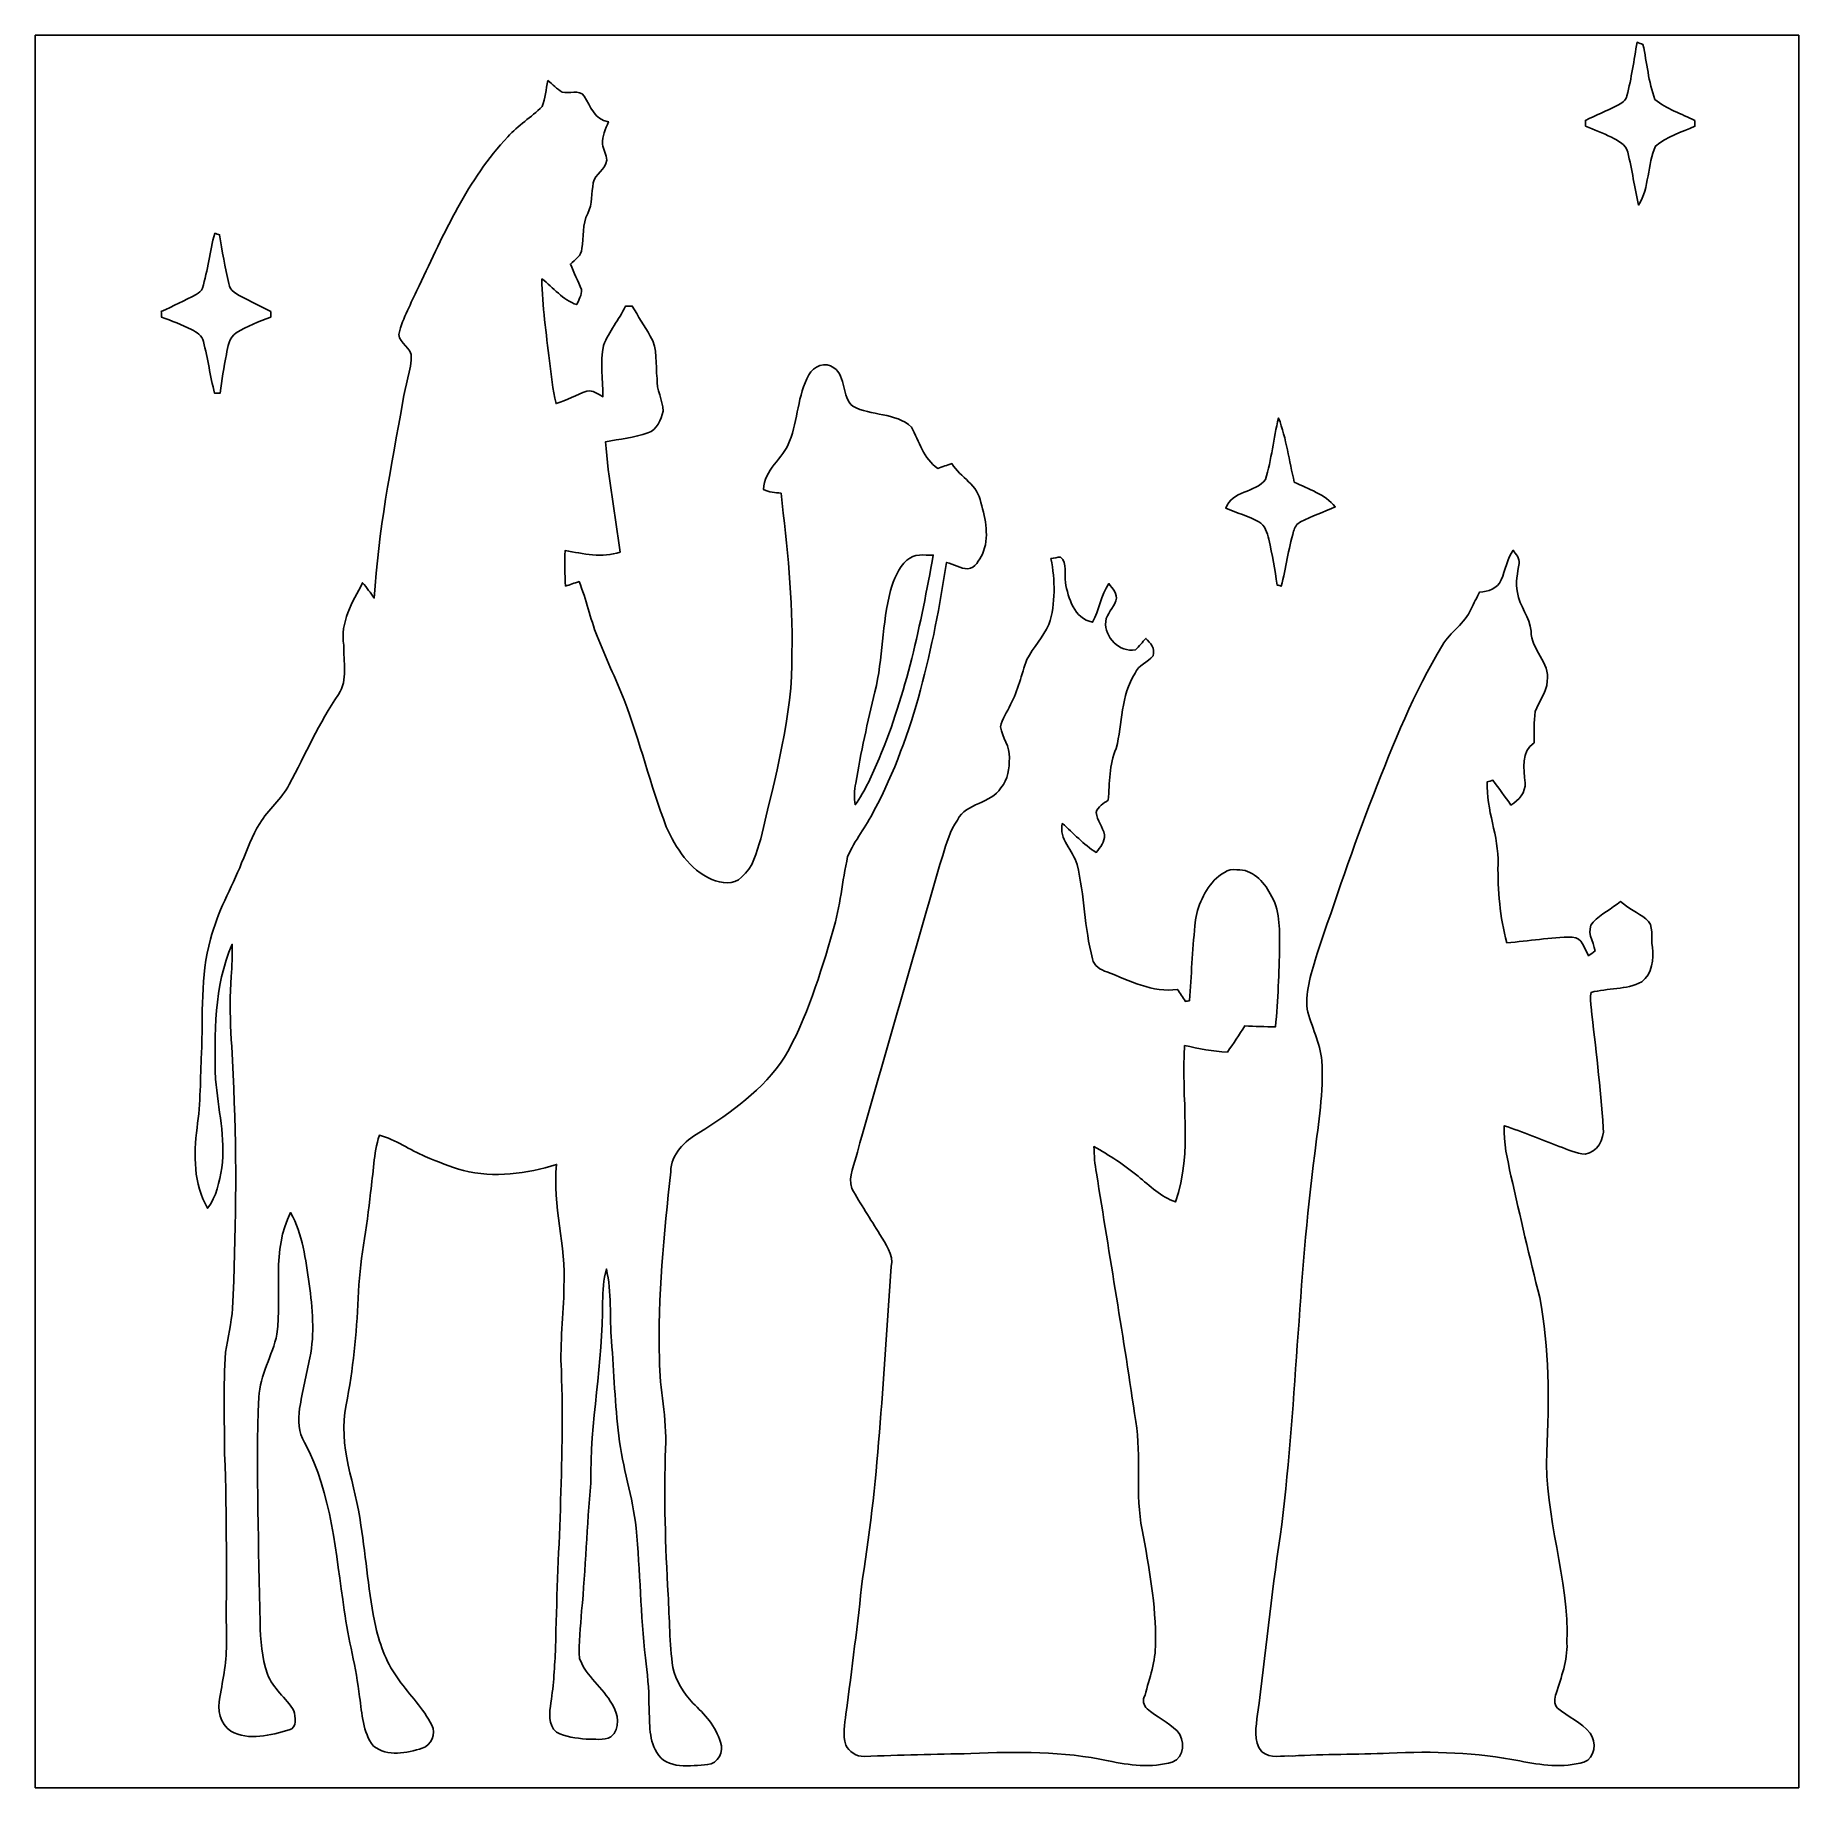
# Model space of a CAD drawing. Header units: centimetres. Extents: x -16.8 to 16.8, y -16.7 to 16.7.
import ezdxf

# ---------------------------------------------------------------- set-up
doc = ezdxf.new("R2010")
doc.units = ezdxf.units.CM
doc.header["$MEASUREMENT"] = 0
doc.layers.add('Layer 1', color=7, linetype='Continuous')

msp = doc.modelspace()

# ---------------------------------------------------------------- linework, layer by layer
at = {"layer": 'Layer 1', "color": 7}
for points, knots in [([(-16.77458, 16.66875), (-16.77458, 16.66875), (16.77458, 16.66875), (16.77458, 16.66875), (16.77458, 16.66875), (16.77458, 16.66875), (16.77458, -16.66875), (16.77458, -16.66875), (16.77458, -16.66875), (16.77458, -16.66875), (-16.77458, -16.66875), (-16.77458, -16.66875), (-16.77458, -16.66875), (-16.77458, -16.66875), (-16.77458, 16.66875), (-16.77458, 16.66875), (-16.77458, 16.66875), (-16.77458, 16.66875), (-16.77458, 16.66875), (-16.77458, 16.66875)], [0, 0, 0, 0, 0.16666667, 0.16666667, 0.16666667, 0.16666667, 0.33333333, 0.33333333, 0.33333333, 0.33333333, 0.5, 0.5, 0.5, 0.5, 0.66666667, 0.66666667, 0.66666667, 0.66666667, 1, 1, 1, 1]), ([(13.69942, 16.53575), (13.63804, 16.19638), (13.59359, 15.85348), (13.50716, 15.51905), (13.50716, 15.51905), (13.48599, 15.4245), (13.39568, 15.37335), (13.31771, 15.33066), (13.31771, 15.33066), (13.1191, 15.23153), (12.91519, 15.1451), (12.71587, 15.04774), (12.71587, 15.04774), (12.71693, 15.02128), (12.7187, 14.96801), (12.7194, 14.94155), (12.7194, 14.94155), (12.8838, 14.8717), (13.05066, 14.80714), (13.21117, 14.72741), (13.21117, 14.72741), (13.33571, 14.66321), (13.48775, 14.59371), (13.52127, 14.44202), (13.52127, 14.44202), (13.60629, 14.11076), (13.65144, 13.77068), (13.72517, 13.43695), (13.72517, 13.43695), (13.94072, 13.77456), (13.8871, 14.20707), (14.05008, 14.56161), (14.05008, 14.56161), (14.2688, 14.738), (14.54362, 14.82654), (14.79903, 14.93873), (14.79903, 14.93873), (14.79867, 14.96554), (14.79832, 15.01916), (14.79797, 15.04597), (14.79797, 15.04597), (14.54609, 15.17932), (14.25716, 15.26081), (14.03985, 15.4492), (14.03985, 15.4492), (13.9125, 15.78151), (13.88921, 16.14593), (13.81125, 16.49166), (13.81125, 16.49166), (13.7735, 16.50647), (13.73646, 16.52129), (13.69942, 16.53575), (13.69942, 16.53575), (13.69942, 16.53575), (13.69942, 16.53575), (13.69942, 16.53575)], [0, 0, 0, 0, 0.06666667, 0.06666667, 0.06666667, 0.06666667, 0.13333333, 0.13333333, 0.13333333, 0.13333333, 0.2, 0.2, 0.2, 0.2, 0.26666667, 0.26666667, 0.26666667, 0.26666667, 0.33333333, 0.33333333, 0.33333333, 0.33333333, 0.4, 0.4, 0.4, 0.4, 0.46666667, 0.46666667, 0.46666667, 0.46666667, 0.53333333, 0.53333333, 0.53333333, 0.53333333, 0.6, 0.6, 0.6, 0.6, 0.66666667, 0.66666667, 0.66666667, 0.66666667, 0.73333333, 0.73333333, 0.73333333, 0.73333333, 0.8, 0.8, 0.8, 0.8, 0.86666667, 0.86666667, 0.86666667, 0.86666667, 1, 1, 1, 1]), ([(-7.02204, 15.80621), (-7.06508, 15.64428), (-7.06438, 15.46719), (-7.13246, 15.31338), (-7.13246, 15.31338), (-7.33531, 15.10489), (-7.59425, 14.95742), (-7.78616, 14.73623), (-7.78616, 14.73623), (-8.54851, 13.92767), (-8.99971, 12.8965), (-9.46997, 11.90519), (-9.46997, 11.90519), (-9.59767, 11.62226), (-9.75289, 11.34957), (-9.84109, 11.05041), (-9.84109, 11.05041), (-9.91764, 10.84121), (-9.6647, 10.76678), (-9.62025, 10.59886), (-9.62025, 10.59886), (-9.62025, 10.29335), (-9.73667, 10.00548), (-9.77935, 9.70597), (-9.77935, 9.70597), (-10.00689, 8.46561), (-10.24855, 7.22242), (-10.32439, 5.96159), (-10.32439, 5.96159), (-10.39883, 6.05896), (-10.46692, 6.16056), (-10.54664, 6.25369), (-10.54664, 6.25369), (-10.73926, 5.8868), (-10.9788, 5.49981), (-10.90577, 5.06377), (-10.90577, 5.06377), (-10.91988, 4.7558), (-10.81581, 4.40161), (-11.00808, 4.13103), (-11.00808, 4.13103), (-11.37567, 3.59163), (-11.63391, 2.98944), (-11.94506, 2.41794), (-11.94506, 2.41794), (-12.08581, 2.13748), (-12.34475, 1.94239), (-12.5028, 1.67323), (-12.5028, 1.67323), (-12.65308, 1.4411), (-12.74233, 1.17793), (-12.84852, 0.92428), (-12.84852, 0.92428), (-13.04149, 0.43886), (-13.31454, -0.01588), (-13.43907, -0.5274), (-13.43907, -0.5274), (-13.64121, -1.23296), (-13.58124, -1.97414), (-13.61264, -2.6984), (-13.61264, -2.6984), (-13.63486, -3.17077), (-13.62816, -3.64596), (-13.6973, -4.11515), (-13.6973, -4.11515), (-13.75763, -4.62844), (-13.76998, -5.18583), (-13.49481, -5.64374), (-13.49481, -5.64374), (-13.32336, -5.42396), (-13.27291, -5.14174), (-13.22423, -4.87468), (-13.22423, -4.87468), (-13.15332, -4.30847), (-13.29584, -3.75179), (-13.34594, -3.19158), (-13.34594, -3.19158), (-13.36604, -2.33398), (-13.38227, -1.42205), (-13.02738, -0.62195), (-13.02738, -0.62195), (-13.02632, -0.82621), (-13.02738, -1.03223), (-13.04819, -1.23613), (-13.04819, -1.23613), (-13.10499, -1.94733), (-13.01785, -2.65783), (-12.99951, -3.36868), (-12.99951, -3.36868), (-12.9346, -4.76215), (-12.95823, -6.15809), (-13.02103, -7.55121), (-13.02103, -7.55121), (-13.04149, -7.83272), (-13.11451, -8.10683), (-13.15579, -8.38518), (-13.15579, -8.38518), (-13.19989, -9.02864), (-13.17449, -9.67422), (-13.17343, -10.31875), (-13.17343, -10.31875), (-13.12298, -11.50585), (-13.14485, -12.69436), (-13.1385, -13.88216), (-13.1385, -13.88216), (-13.1258, -14.24234), (-13.20306, -14.59512), (-13.26339, -14.9479), (-13.26339, -14.9479), (-13.31172, -15.17474), (-13.26233, -15.45661), (-13.05595, -15.59207), (-13.05595, -15.59207), (-12.70988, -15.78363), (-12.2996, -15.67004), (-11.94506, -15.56879), (-11.94506, -15.56879), (-11.78278, -15.52646), (-11.83393, -15.31937), (-11.85298, -15.20437), (-11.85298, -15.20437), (-12.00538, -14.96166), (-12.25162, -14.77927), (-12.35639, -14.50658), (-12.35639, -14.50658), (-12.47034, -14.19401), (-12.48657, -13.85711), (-12.49892, -13.52832), (-12.49892, -13.52832), (-12.51797, -12.09957), (-12.58111, -10.66906), (-12.52255, -9.24066), (-12.52255, -9.24066), (-12.49927, -8.81627), (-12.26397, -8.44903), (-12.17577, -8.04122), (-12.17577, -8.04122), (-12.08088, -7.2771), (-12.28513, -6.44031), (-11.91648, -5.72664), (-11.91648, -5.72664), (-11.68541, -6.14292), (-11.63179, -6.62129), (-11.563, -7.08413), (-11.563, -7.08413), (-11.50232, -7.54839), (-11.45258, -8.02499), (-11.55065, -8.48783), (-11.55065, -8.48783), (-11.61768, -8.81027), (-11.69599, -9.13095), (-11.74503, -9.45727), (-11.74503, -9.45727), (-11.77325, -9.67493), (-11.76831, -9.90882), (-11.65119, -10.1025), (-11.65119, -10.1025), (-11.12449, -11.08004), (-11.06205, -12.21669), (-10.89554, -13.29337), (-10.89554, -13.29337), (-10.82428, -13.84723), (-10.66412, -14.38557), (-10.60521, -14.94155), (-10.60521, -14.94155), (-10.55194, -15.25799), (-10.55405, -15.61641), (-10.33815, -15.87712), (-10.33815, -15.87712), (-10.07463, -16.0849), (-9.70562, -16.00694), (-9.41141, -15.91804), (-9.41141, -15.91804), (-9.2396, -15.85771), (-9.14047, -15.64287), (-9.23184, -15.47883), (-9.23184, -15.47883), (-9.38601, -15.15745), (-9.65659, -14.9098), (-9.8552, -14.61699), (-9.8552, -14.61699), (-10.08345, -14.32454), (-10.21115, -13.96965), (-10.29794, -13.61299), (-10.29794, -13.61299), (-10.4334, -12.97305), (-10.47715, -12.31865), (-10.58051, -11.67377), (-10.58051, -11.67377), (-10.67717, -10.91071), (-11.02501, -10.16318), (-10.86238, -9.38177), (-10.86238, -9.38177), (-10.72409, -8.71467), (-10.6613, -8.03487), (-10.63272, -7.35506), (-10.63272, -7.35506), (-10.61261, -6.67844), (-10.4588, -6.01627), (-10.39389, -5.34423), (-10.39389, -5.34423), (-10.34239, -4.98158), (-10.34274, -4.60622), (-10.22809, -4.25556), (-10.22809, -4.25556), (-9.91447, -4.34022), (-9.65024, -4.53602), (-9.3539, -4.6609), (-9.3539, -4.6609), (-9.11719, -4.76074), (-8.87836, -4.85916), (-8.63071, -4.92866), (-8.63071, -4.92866), (-8.04298, -5.07153), (-7.42633, -4.99286), (-6.85659, -4.81048), (-6.85659, -4.81048), (-6.94408, -5.59506), (-6.6675, -6.35952), (-6.71971, -7.14375), (-6.71971, -7.14375), (-6.71583, -7.67362), (-6.80014, -8.20208), (-6.76628, -8.73196), (-6.76628, -8.73196), (-6.70313, -10.49196), (-6.84354, -12.2495), (-6.87705, -14.00845), (-6.87705, -14.00845), (-6.89434, -14.35629), (-6.91021, -14.70625), (-6.96489, -15.05126), (-6.96489, -15.05126), (-6.99417, -15.23153), (-7.0231, -15.47989), (-6.86012, -15.60865), (-6.86012, -15.60865), (-6.69219, -15.71202), (-6.48264, -15.71978), (-6.2925, -15.74659), (-6.2925, -15.74659), (-6.13974, -15.73424), (-5.96124, -15.78046), (-5.82154, -15.69755), (-5.82154, -15.69755), (-5.63668, -15.54515), (-5.68396, -15.25976), (-5.80073, -15.07913), (-5.80073, -15.07913), (-5.97218, -14.76587), (-6.29356, -14.55491), (-6.41773, -14.21412), (-6.41773, -14.21412), (-6.44419, -13.91179), (-6.39692, -13.60734), (-6.37963, -13.30607), (-6.37963, -13.30607), (-6.3052, -12.49751), (-6.28015, -11.68576), (-6.20642, -10.8772), (-6.20642, -10.8772), (-6.22229, -9.72079), (-5.97394, -8.58132), (-5.98099, -7.42562), (-5.98099, -7.42562), (-5.97711, -7.21501), (-5.963, -7.00334), (-5.91009, -6.79944), (-5.91009, -6.79944), (-5.80214, -7.24853), (-5.85117, -7.7149), (-5.81237, -8.17139), (-5.81237, -8.17139), (-5.7658, -8.77323), (-5.74393, -9.37789), (-5.67373, -9.97761), (-5.67373, -9.97761), (-5.60881, -10.56993), (-5.40279, -11.13649), (-5.34458, -11.73021), (-5.34458, -11.73021), (-5.2645, -12.55113), (-5.25815, -13.37874), (-5.16819, -14.19931), (-5.16819, -14.19931), (-5.12763, -14.49176), (-5.09729, -14.78527), (-5.09976, -15.08125), (-5.09976, -15.08125), (-5.08071, -15.38429), (-5.11669, -15.72366), (-4.95229, -15.996), (-4.95229, -15.996), (-4.76568, -16.33396), (-4.30142, -16.24718), (-3.98251, -16.22989), (-3.98251, -16.22989), (-3.78813, -16.20979), (-3.66113, -15.98507), (-3.74086, -15.80303), (-3.74086, -15.80303), (-3.81635, -15.50211), (-4.04883, -15.26928), (-4.26297, -15.05797), (-4.26297, -15.05797), (-4.44324, -14.86994), (-4.58682, -14.63675), (-4.64397, -14.38134), (-4.64397, -14.38134), (-4.70958, -13.92202), (-4.70782, -13.45706), (-4.73534, -12.99492), (-4.73534, -12.99492), (-4.78578, -12.06888), (-4.81859, -11.14037), (-4.78367, -10.21327), (-4.78367, -10.21327), (-4.75192, -9.64424), (-4.89797, -9.08791), (-4.90149, -8.52029), (-4.90149, -8.52029), (-4.93677, -7.32649), (-4.81118, -6.13586), (-4.68454, -4.95053), (-4.68454, -4.95053), (-4.67924, -4.61469), (-4.42172, -4.36704), (-4.15008, -4.21217), (-4.15008, -4.21217), (-3.53589, -3.82305), (-2.92418, -3.38878), (-2.51813, -2.77213), (-2.51813, -2.77213), (-2.0895, -2.02459), (-1.84079, -1.19486), (-1.59949, -0.37289), (-1.59949, -0.37289), (-1.45591, 0.09031), (-1.42487, 0.57679), (-1.31904, 1.04775), (-1.31904, 1.04775), (-1.18533, 1.35467), (-0.96767, 1.61466), (-0.81915, 1.91382), (-0.81915, 1.91382), (-0.04163, 3.37679), (0.30656, 5.01791), (0.56268, 6.64069), (0.56268, 6.64069), (0.69674, 6.60012), (0.82479, 6.52568), (0.96696, 6.51722), (0.96696, 6.51722), (1.11231, 6.53133), (1.18004, 6.68796), (1.2446, 6.79767), (1.2446, 6.79767), (1.38359, 7.11024), (1.30316, 7.46372), (1.21673, 7.7784), (1.21673, 7.7784), (1.16487, 8.11036), (0.82656, 8.25606), (0.66146, 8.52064), (0.66146, 8.52064), (0.57291, 8.49136), (0.48472, 8.45961), (0.39652, 8.42927), (0.39652, 8.42927), (0.11959, 8.61201), (0.04374, 8.94151), (-0.10336, 9.21597), (-0.10336, 9.21597), (-0.41487, 9.49607), (-0.8696, 9.42552), (-1.22343, 9.61002), (-1.22343, 9.61002), (-1.4411, 9.79734), (-1.3402, 10.17023), (-1.58115, 10.34274), (-1.58115, 10.34274), (-1.73708, 10.47432), (-1.97203, 10.36849), (-2.05846, 10.20727), (-2.05846, 10.20727), (-2.2733, 9.81816), (-2.26272, 9.35496), (-2.42394, 8.94539), (-2.42394, 8.94539), (-2.54141, 8.61166), (-2.91818, 8.40564), (-2.91818, 8.02605), (-2.91818, 8.02605), (-2.81552, 7.97348), (-2.69769, 7.97278), (-2.58551, 7.9562), (-2.58551, 7.9562), (-2.47438, 6.94831), (-2.35585, 5.9369), (-2.37808, 4.92125), (-2.37808, 4.92125), (-2.35867, 3.71404), (-2.71039, 2.54811), (-2.96898, 1.38112), (-2.96898, 1.38112), (-3.05506, 1.12677), (-3.11397, 0.83185), (-3.33763, 0.65617), (-3.33763, 0.65617), (-3.48474, 0.49071), (-3.72216, 0.53763), (-3.90419, 0.60748), (-3.90419, 0.60748), (-4.32717, 0.79587), (-4.58752, 1.20544), (-4.77026, 1.61219), (-4.77026, 1.61219), (-5.0733, 2.40453), (-5.26803, 3.23391), (-5.57283, 4.02555), (-5.57283, 4.02555), (-5.73405, 4.43406), (-5.92526, 4.82988), (-6.08577, 5.23875), (-6.08577, 5.23875), (-6.21983, 5.57777), (-6.28862, 5.93866), (-6.42938, 6.27486), (-6.42938, 6.27486), (-6.51545, 6.24734), (-6.60118, 6.21841), (-6.68655, 6.18913), (-6.68655, 6.18913), (-6.70031, 6.41491), (-6.70243, 6.64069), (-6.69466, 6.86647), (-6.69466, 6.86647), (-6.35106, 6.80791), (-5.98981, 6.71442), (-5.64903, 6.83789), (-5.64903, 6.83789), (-5.73546, 7.53816), (-5.87304, 8.23313), (-5.92561, 8.93692), (-5.92561, 8.93692), (-5.65468, 8.98278), (-5.37986, 9.01524), (-5.1181, 9.10378), (-5.1181, 9.10378), (-4.94665, 9.16481), (-4.87257, 9.35637), (-4.83164, 9.51865), (-4.83164, 9.51865), (-4.83235, 9.73349), (-4.96323, 9.92364), (-4.94489, 10.14201), (-4.94489, 10.14201), (-4.98016, 10.40977), (-4.92548, 10.70504), (-5.07365, 10.94669), (-5.07365, 10.94669), (-5.18336, 11.14002), (-5.30966, 11.32311), (-5.41584, 11.51819), (-5.41584, 11.51819), (-5.46029, 11.51714), (-5.50439, 11.51608), (-5.54849, 11.51502), (-5.54849, 11.51502), (-5.66667, 11.25502), (-5.85964, 11.03559), (-5.96512, 10.7696), (-5.96512, 10.7696), (-6.02791, 10.44787), (-5.97288, 10.11802), (-5.97676, 9.79346), (-5.97676, 9.79346), (-6.07166, 9.84532), (-6.16232, 9.92329), (-6.28121, 9.8993), (-6.28121, 9.8993), (-6.47806, 9.82451), (-6.66503, 9.72573), (-6.86611, 9.66188), (-6.86611, 9.66188), (-6.93773, 9.92893), (-6.95678, 10.20551), (-6.99135, 10.47856), (-6.99135, 10.47856), (-7.05344, 10.99608), (-7.12929, 11.5129), (-7.13705, 12.03466), (-7.13705, 12.03466), (-6.9155, 11.87027), (-6.7437, 11.63249), (-6.47171, 11.5443), (-6.47171, 11.5443), (-6.43749, 11.63673), (-6.37505, 11.72739), (-6.38281, 11.8297), (-6.38281, 11.8297), (-6.44666, 11.9948), (-6.53239, 12.15072), (-6.59271, 12.31724), (-6.59271, 12.31724), (-6.5091, 12.40261), (-6.37787, 12.47493), (-6.37681, 12.60969), (-6.37681, 12.60969), (-6.34012, 12.83159), (-6.37223, 13.07465), (-6.26286, 13.27891), (-6.26286, 13.27891), (-6.17361, 13.45882), (-6.19689, 13.66732), (-6.15809, 13.85887), (-6.15809, 13.85887), (-6.1281, 14.03068), (-5.91785, 14.11252), (-5.90374, 14.28997), (-5.90374, 14.28997), (-5.90762, 14.39686), (-5.96794, 14.49176), (-5.98241, 14.59689), (-5.98241, 14.59689), (-5.99299, 14.74999), (-5.91926, 14.88511), (-5.87199, 15.02481), (-5.87199, 15.02481), (-6.13586, 15.06396), (-6.21171, 15.31796), (-6.32989, 15.51129), (-6.32989, 15.51129), (-6.42761, 15.65204), (-6.61458, 15.54374), (-6.75005, 15.58819), (-6.75005, 15.58819), (-6.85236, 15.64499), (-6.92926, 15.73636), (-7.02204, 15.80621), (-7.02204, 15.80621), (-7.02204, 15.80621), (-7.02204, 15.80621), (-7.02204, 15.80621)], [0, 0, 0, 0, 0.00729927, 0.00729927, 0.00729927, 0.00729927, 0.01459854, 0.01459854, 0.01459854, 0.01459854, 0.02189781, 0.02189781, 0.02189781, 0.02189781, 0.02919708, 0.02919708, 0.02919708, 0.02919708, 0.03649635, 0.03649635, 0.03649635, 0.03649635, 0.04379562, 0.04379562, 0.04379562, 0.04379562, 0.05109489, 0.05109489, 0.05109489, 0.05109489, 0.05839416, 0.05839416, 0.05839416, 0.05839416, 0.06569343, 0.06569343, 0.06569343, 0.06569343, 0.0729927, 0.0729927, 0.0729927, 0.0729927, 0.08029197, 0.08029197, 0.08029197, 0.08029197, 0.08759124, 0.08759124, 0.08759124, 0.08759124, 0.09489051, 0.09489051, 0.09489051, 0.09489051, 0.10218978, 0.10218978, 0.10218978, 0.10218978, 0.10948905, 0.10948905, 0.10948905, 0.10948905, 0.11678832, 0.11678832, 0.11678832, 0.11678832, 0.12408759, 0.12408759, 0.12408759, 0.12408759, 0.13138686, 0.13138686, 0.13138686, 0.13138686, 0.13868613, 0.13868613, 0.13868613, 0.13868613, 0.1459854, 0.1459854, 0.1459854, 0.1459854, 0.15328467, 0.15328467, 0.15328467, 0.15328467, 0.16058394, 0.16058394, 0.16058394, 0.16058394, 0.16788321, 0.16788321, 0.16788321, 0.16788321, 0.17518248, 0.17518248, 0.17518248, 0.17518248, 0.18248175, 0.18248175, 0.18248175, 0.18248175, 0.18978102, 0.18978102, 0.18978102, 0.18978102, 0.19708029, 0.19708029, 0.19708029, 0.19708029, 0.20437956, 0.20437956, 0.20437956, 0.20437956, 0.21167883, 0.21167883, 0.21167883, 0.21167883, 0.2189781, 0.2189781, 0.2189781, 0.2189781, 0.22627737, 0.22627737, 0.22627737, 0.22627737, 0.23357664, 0.23357664, 0.23357664, 0.23357664, 0.24087591, 0.24087591, 0.24087591, 0.24087591, 0.24817518, 0.24817518, 0.24817518, 0.24817518, 0.25547445, 0.25547445, 0.25547445, 0.25547445, 0.26277372, 0.26277372, 0.26277372, 0.26277372, 0.27007299, 0.27007299, 0.27007299, 0.27007299, 0.27737226, 0.27737226, 0.27737226, 0.27737226, 0.28467153, 0.28467153, 0.28467153, 0.28467153, 0.2919708, 0.2919708, 0.2919708, 0.2919708, 0.29927007, 0.29927007, 0.29927007, 0.29927007, 0.30656934, 0.30656934, 0.30656934, 0.30656934, 0.31386861, 0.31386861, 0.31386861, 0.31386861, 0.32116788, 0.32116788, 0.32116788, 0.32116788, 0.32846715, 0.32846715, 0.32846715, 0.32846715, 0.33576642, 0.33576642, 0.33576642, 0.33576642, 0.34306569, 0.34306569, 0.34306569, 0.34306569, 0.35036496, 0.35036496, 0.35036496, 0.35036496, 0.35766423, 0.35766423, 0.35766423, 0.35766423, 0.3649635, 0.3649635, 0.3649635, 0.3649635, 0.37226277, 0.37226277, 0.37226277, 0.37226277, 0.37956204, 0.37956204, 0.37956204, 0.37956204, 0.38686131, 0.38686131, 0.38686131, 0.38686131, 0.39416058, 0.39416058, 0.39416058, 0.39416058, 0.40145985, 0.40145985, 0.40145985, 0.40145985, 0.40875912, 0.40875912, 0.40875912, 0.40875912, 0.41605839, 0.41605839, 0.41605839, 0.41605839, 0.42335766, 0.42335766, 0.42335766, 0.42335766, 0.43065693, 0.43065693, 0.43065693, 0.43065693, 0.4379562, 0.4379562, 0.4379562, 0.4379562, 0.44525547, 0.44525547, 0.44525547, 0.44525547, 0.45255474, 0.45255474, 0.45255474, 0.45255474, 0.45985401, 0.45985401, 0.45985401, 0.45985401, 0.46715328, 0.46715328, 0.46715328, 0.46715328, 0.47445255, 0.47445255, 0.47445255, 0.47445255, 0.48175182, 0.48175182, 0.48175182, 0.48175182, 0.48905109, 0.48905109, 0.48905109, 0.48905109, 0.49635036, 0.49635036, 0.49635036, 0.49635036, 0.50364964, 0.50364964, 0.50364964, 0.50364964, 0.51094891, 0.51094891, 0.51094891, 0.51094891, 0.51824818, 0.51824818, 0.51824818, 0.51824818, 0.52554745, 0.52554745, 0.52554745, 0.52554745, 0.53284672, 0.53284672, 0.53284672, 0.53284672, 0.54014599, 0.54014599, 0.54014599, 0.54014599, 0.54744526, 0.54744526, 0.54744526, 0.54744526, 0.55474453, 0.55474453, 0.55474453, 0.55474453, 0.5620438, 0.5620438, 0.5620438, 0.5620438, 0.56934307, 0.56934307, 0.56934307, 0.56934307, 0.57664234, 0.57664234, 0.57664234, 0.57664234, 0.58394161, 0.58394161, 0.58394161, 0.58394161, 0.59124088, 0.59124088, 0.59124088, 0.59124088, 0.59854015, 0.59854015, 0.59854015, 0.59854015, 0.60583942, 0.60583942, 0.60583942, 0.60583942, 0.61313869, 0.61313869, 0.61313869, 0.61313869, 0.62043796, 0.62043796, 0.62043796, 0.62043796, 0.62773723, 0.62773723, 0.62773723, 0.62773723, 0.6350365, 0.6350365, 0.6350365, 0.6350365, 0.64233577, 0.64233577, 0.64233577, 0.64233577, 0.64963504, 0.64963504, 0.64963504, 0.64963504, 0.65693431, 0.65693431, 0.65693431, 0.65693431, 0.66423358, 0.66423358, 0.66423358, 0.66423358, 0.67153285, 0.67153285, 0.67153285, 0.67153285, 0.67883212, 0.67883212, 0.67883212, 0.67883212, 0.68613139, 0.68613139, 0.68613139, 0.68613139, 0.69343066, 0.69343066, 0.69343066, 0.69343066, 0.70072993, 0.70072993, 0.70072993, 0.70072993, 0.7080292, 0.7080292, 0.7080292, 0.7080292, 0.71532847, 0.71532847, 0.71532847, 0.71532847, 0.72262774, 0.72262774, 0.72262774, 0.72262774, 0.72992701, 0.72992701, 0.72992701, 0.72992701, 0.73722628, 0.73722628, 0.73722628, 0.73722628, 0.74452555, 0.74452555, 0.74452555, 0.74452555, 0.75182482, 0.75182482, 0.75182482, 0.75182482, 0.75912409, 0.75912409, 0.75912409, 0.75912409, 0.76642336, 0.76642336, 0.76642336, 0.76642336, 0.77372263, 0.77372263, 0.77372263, 0.77372263, 0.7810219, 0.7810219, 0.7810219, 0.7810219, 0.78832117, 0.78832117, 0.78832117, 0.78832117, 0.79562044, 0.79562044, 0.79562044, 0.79562044, 0.80291971, 0.80291971, 0.80291971, 0.80291971, 0.81021898, 0.81021898, 0.81021898, 0.81021898, 0.81751825, 0.81751825, 0.81751825, 0.81751825, 0.82481752, 0.82481752, 0.82481752, 0.82481752, 0.83211679, 0.83211679, 0.83211679, 0.83211679, 0.83941606, 0.83941606, 0.83941606, 0.83941606, 0.84671533, 0.84671533, 0.84671533, 0.84671533, 0.8540146, 0.8540146, 0.8540146, 0.8540146, 0.86131387, 0.86131387, 0.86131387, 0.86131387, 0.86861314, 0.86861314, 0.86861314, 0.86861314, 0.87591241, 0.87591241, 0.87591241, 0.87591241, 0.88321168, 0.88321168, 0.88321168, 0.88321168, 0.89051095, 0.89051095, 0.89051095, 0.89051095, 0.89781022, 0.89781022, 0.89781022, 0.89781022, 0.90510949, 0.90510949, 0.90510949, 0.90510949, 0.91240876, 0.91240876, 0.91240876, 0.91240876, 0.91970803, 0.91970803, 0.91970803, 0.91970803, 0.9270073, 0.9270073, 0.9270073, 0.9270073, 0.93430657, 0.93430657, 0.93430657, 0.93430657, 0.94160584, 0.94160584, 0.94160584, 0.94160584, 0.94890511, 0.94890511, 0.94890511, 0.94890511, 0.95620438, 0.95620438, 0.95620438, 0.95620438, 0.96350365, 0.96350365, 0.96350365, 0.96350365, 0.97080292, 0.97080292, 0.97080292, 0.97080292, 0.97810219, 0.97810219, 0.97810219, 0.97810219, 0.98540146, 0.98540146, 0.98540146, 0.98540146, 1, 1, 1, 1]), ([(-13.36075, 12.90073), (-13.45847, 12.55677), (-13.49022, 12.19764), (-13.59464, 11.85545), (-13.59464, 11.85545), (-13.61123, 11.79865), (-13.66696, 11.76867), (-13.71353, 11.73903), (-13.71353, 11.73903), (-13.92837, 11.61803), (-14.15556, 11.52172), (-14.37675, 11.41342), (-14.37675, 11.41342), (-14.37605, 11.38696), (-14.37499, 11.33369), (-14.37464, 11.30688), (-14.37464, 11.30688), (-14.18026, 11.23491), (-13.98623, 11.16083), (-13.79926, 11.07052), (-13.79926, 11.07052), (-13.70365, 11.02148), (-13.60029, 10.95622), (-13.57524, 10.84333), (-13.57524, 10.84333), (-13.49163, 10.51772), (-13.44718, 10.18328), (-13.36252, 9.85802), (-13.36252, 9.85802), (-13.33535, 9.85908), (-13.28103, 9.8612), (-13.25421, 9.86226), (-13.25421, 9.86226), (-13.22388, 10.10814), (-13.1886, 10.35367), (-13.13921, 10.59674), (-13.13921, 10.59674), (-13.10393, 10.74491), (-13.09758, 10.92024), (-12.95047, 11.00596), (-12.95047, 11.00596), (-12.75151, 11.14354), (-12.51691, 11.21622), (-12.29501, 11.30759), (-12.29501, 11.30759), (-12.29501, 11.33404), (-12.29466, 11.38661), (-12.29466, 11.41307), (-12.29466, 11.41307), (-12.52149, 11.5443), (-12.77126, 11.63179), (-12.98857, 11.77925), (-12.98857, 11.77925), (-13.04572, 11.817), (-13.07994, 11.88014), (-13.09441, 11.94576), (-13.09441, 11.94576), (-13.16461, 12.25303), (-13.21823, 12.56383), (-13.26691, 12.87498), (-13.26691, 12.87498), (-13.29055, 12.88133), (-13.33747, 12.89438), (-13.36075, 12.90073), (-13.36075, 12.90073), (-13.36075, 12.90073), (-13.36075, 12.90073), (-13.36075, 12.90073)], [0, 0, 0, 0, 0.05555556, 0.05555556, 0.05555556, 0.05555556, 0.11111111, 0.11111111, 0.11111111, 0.11111111, 0.16666667, 0.16666667, 0.16666667, 0.16666667, 0.22222222, 0.22222222, 0.22222222, 0.22222222, 0.27777778, 0.27777778, 0.27777778, 0.27777778, 0.33333333, 0.33333333, 0.33333333, 0.33333333, 0.38888889, 0.38888889, 0.38888889, 0.38888889, 0.44444444, 0.44444444, 0.44444444, 0.44444444, 0.5, 0.5, 0.5, 0.5, 0.55555556, 0.55555556, 0.55555556, 0.55555556, 0.61111111, 0.61111111, 0.61111111, 0.61111111, 0.66666667, 0.66666667, 0.66666667, 0.66666667, 0.72222222, 0.72222222, 0.72222222, 0.72222222, 0.77777778, 0.77777778, 0.77777778, 0.77777778, 0.83333333, 0.83333333, 0.83333333, 0.83333333, 0.88888889, 0.88888889, 0.88888889, 0.88888889, 1, 1, 1, 1]), ([(6.87917, 9.38636), (6.78004, 9.00007), (6.74582, 8.59861), (6.63116, 8.21619), (6.63116, 8.21619), (6.43537, 7.95831), (5.98664, 8.01546), (5.87375, 7.66974), (5.87375, 7.66974), (6.08365, 7.5879), (6.30132, 7.5184), (6.50205, 7.41398), (6.50205, 7.41398), (6.62411, 7.34907), (6.66291, 7.20372), (6.69537, 7.0799), (6.69537, 7.0799), (6.75534, 6.79132), (6.81355, 6.50205), (6.85024, 6.20959), (6.85024, 6.20959), (6.87035, 6.2043), (6.91056, 6.19372), (6.93102, 6.18843), (6.93102, 6.18843), (7.01992, 6.53486), (7.06579, 6.89116), (7.16492, 7.23512), (7.16492, 7.23512), (7.18326, 7.3085), (7.22595, 7.37764), (7.29615, 7.4108), (7.29615, 7.4108), (7.50817, 7.52369), (7.73853, 7.59672), (7.9569, 7.69585), (7.9569, 7.69585), (7.76217, 7.93962), (7.44961, 8.03487), (7.17832, 8.16751), (7.17832, 8.16751), (7.07919, 8.57391), (7.02945, 8.99336), (6.87917, 9.38636), (6.87917, 9.38636), (6.87917, 9.38636), (6.87917, 9.38636), (6.87917, 9.38636)], [0, 0, 0, 0, 0.07692308, 0.07692308, 0.07692308, 0.07692308, 0.15384615, 0.15384615, 0.15384615, 0.15384615, 0.23076923, 0.23076923, 0.23076923, 0.23076923, 0.30769231, 0.30769231, 0.30769231, 0.30769231, 0.38461538, 0.38461538, 0.38461538, 0.38461538, 0.46153846, 0.46153846, 0.46153846, 0.46153846, 0.53846154, 0.53846154, 0.53846154, 0.53846154, 0.61538462, 0.61538462, 0.61538462, 0.61538462, 0.69230769, 0.69230769, 0.69230769, 0.69230769, 0.76923077, 0.76923077, 0.76923077, 0.76923077, 0.84615385, 0.84615385, 0.84615385, 0.84615385, 1, 1, 1, 1]), ([(2.54882, 6.71301), (2.62678, 6.29814), (2.63842, 5.86564), (2.51072, 5.45853), (2.51072, 5.45853), (2.40277, 5.21723), (2.20486, 5.02991), (2.09162, 4.79143), (2.09162, 4.79143), (1.98049, 4.50885), (1.92722, 4.20299), (1.77694, 3.93629), (1.77694, 3.93629), (1.71662, 3.79518), (1.61114, 3.66642), (1.59103, 3.5112), (1.59103, 3.5112), (1.61996, 3.308), (1.77271, 3.13831), (1.75754, 2.92559), (1.75754, 2.92559), (1.75789, 2.72486), (1.73355, 2.51001), (1.59773, 2.35126), (1.59773, 2.35126), (1.39912, 2.04541), (0.94262, 2.06975), (0.768, 1.74061), (0.768, 1.74061), (0.62406, 1.54058), (0.56656, 1.29752), (0.4893, 1.06786), (0.4893, 1.06786), (-0.06526, -0.81104), (-0.59725, -2.69628), (-1.13489, -4.58011), (-1.13489, -4.58011), (-1.18816, -4.80236), (-1.3141, -5.0352), (-1.24178, -5.26838), (-1.24178, -5.26838), (-1.07668, -5.56683), (-0.88159, -5.84835), (-0.70767, -6.14186), (-0.70767, -6.14186), (-0.59902, -6.32848), (-0.44062, -6.51933), (-0.48895, -6.75358), (-0.48895, -6.75358), (-0.64417, -8.73337), (-0.71508, -10.72444), (-1.03505, -12.6873), (-1.03505, -12.6873), (-1.13277, -13.54843), (-1.23402, -14.40956), (-1.3522, -15.26822), (-1.3522, -15.26822), (-1.37548, -15.46084), (-1.41393, -15.66474), (-1.35643, -15.85595), (-1.35643, -15.85595), (-1.29011, -15.98119), (-1.15499, -16.08137), (-1.00753, -16.07185), (-1.00753, -16.07185), (-0.32985, -16.04857), (0.34784, -16.02952), (1.02623, -16.01893), (1.02623, -16.01893), (1.89759, -15.97836), (2.77989, -15.97342), (3.63714, -16.15687), (3.63714, -16.15687), (4.03542, -16.24189), (4.45841, -16.29375), (4.85669, -16.18227), (4.85669, -16.18227), (5.09446, -16.09549), (5.10752, -15.75082), (4.947, -15.58466), (4.947, -15.58466), (4.77344, -15.42274), (4.55683, -15.31796), (4.37586, -15.16556), (4.37586, -15.16556), (4.30742, -15.10347), (4.28413, -14.99164), (4.33811, -14.9098), (4.33811, -14.9098), (4.41854, -14.58242), (4.54836, -14.25998), (4.53566, -13.91779), (4.53566, -13.91779), (4.55048, -13.19177), (4.4129, -12.47599), (4.28484, -11.76514), (4.28484, -11.76514), (4.14373, -11.08498), (4.27355, -10.38331), (4.16278, -9.69998), (4.16278, -9.69998), (3.92924, -8.12341), (3.66536, -6.55214), (3.41489, -4.9784), (3.41489, -4.9784), (3.38279, -4.81224), (3.36938, -4.64256), (3.36585, -4.47357), (3.36585, -4.47357), (3.66113, -4.63691), (3.94652, -4.82106), (4.20582, -5.03767), (4.20582, -5.03767), (4.43018, -5.21758), (4.64114, -5.42996), (4.91984, -5.52521), (4.91984, -5.52521), (5.25286, -4.56741), (5.01826, -3.53942), (5.08988, -2.55023), (5.08988, -2.55023), (5.36011, -2.60209), (5.62892, -2.66665), (5.90515, -2.67582), (5.90515, -2.67582), (6.01909, -2.51248), (6.12846, -2.34527), (6.23641, -2.1777), (6.23641, -2.1777), (6.43079, -2.18546), (6.62446, -2.19075), (6.8199, -2.19498), (6.8199, -2.19498), (6.8707, -1.6824), (6.88516, -1.16699), (6.89892, -0.65264), (6.89892, -0.65264), (6.89539, -0.31997), (6.90598, 0.04374), (6.72112, 0.33584), (6.72112, 0.33584), (6.59589, 0.56974), (6.37328, 0.81139), (6.08542, 0.79375), (6.08542, 0.79375), (5.90691, 0.82938), (5.77391, 0.69391), (5.65044, 0.59373), (5.65044, 0.59373), (5.44301, 0.35101), (5.30719, 0.04516), (5.28532, -0.27517), (5.28532, -0.27517), (5.24228, -0.74754), (5.21511, -1.22132), (5.18689, -1.69474), (5.18689, -1.69474), (5.16678, -1.69863), (5.12657, -1.70674), (5.10646, -1.71097), (5.10646, -1.71097), (5.05707, -1.63442), (5.00803, -1.55857), (4.959, -1.48343), (4.959, -1.48343), (4.47675, -1.55434), (4.04707, -1.31022), (3.61139, -1.15041), (3.61139, -1.15041), (3.49285, -1.10384), (3.36444, -1.03999), (3.33904, -0.89958), (3.33904, -0.89958), (3.181, -0.31291), (3.19052, 0.30586), (3.04412, 0.89535), (3.04412, 0.89535), (2.97074, 1.16417), (2.69522, 1.37619), (2.7626, 1.67393), (2.7626, 1.67393), (2.98027, 1.49296), (3.16583, 1.27247), (3.41066, 1.1236), (3.41066, 1.1236), (3.4865, 1.21991), (3.57787, 1.32715), (3.56623, 1.45768), (3.56623, 1.45768), (3.53589, 1.60761), (3.42371, 1.73038), (3.40995, 1.88454), (3.40995, 1.88454), (3.43535, 1.99919), (3.55177, 2.05458), (3.6382, 2.11843), (3.6382, 2.11843), (3.66748, 2.44898), (3.6509, 2.79365), (3.79095, 3.10339), (3.79095, 3.10339), (3.9116, 3.57787), (3.87174, 4.10422), (4.14867, 4.53214), (4.14867, 4.53214), (4.21534, 4.68912), (4.38785, 4.73886), (4.49016, 4.86234), (4.49016, 4.86234), (4.53849, 5.00627), (4.44394, 5.10752), (4.35398, 5.19536), (4.35398, 5.19536), (4.29013, 5.12128), (4.22451, 5.04896), (4.15713, 4.9784), (4.15713, 4.9784), (3.84881, 4.92054), (3.56694, 5.21829), (3.58951, 5.51603), (3.58951, 5.51603), (3.60892, 5.66843), (3.73944, 5.77109), (3.78566, 5.9122), (3.78566, 5.9122), (3.82023, 6.04908), (3.72216, 6.14292), (3.64984, 6.23711), (3.64984, 6.23711), (3.49285, 6.01627), (3.47557, 5.7344), (3.33904, 5.50263), (3.33904, 5.50263), (2.9912, 5.57812), (2.87443, 5.95806), (2.82328, 6.26075), (2.82328, 6.26075), (2.80317, 6.4135), (2.86738, 6.62446), (2.72979, 6.74194), (2.72979, 6.74194), (2.66841, 6.73841), (2.60879, 6.725), (2.54882, 6.71301)], [0, 0, 0, 0, 0.01612903, 0.01612903, 0.01612903, 0.01612903, 0.03225806, 0.03225806, 0.03225806, 0.03225806, 0.0483871, 0.0483871, 0.0483871, 0.0483871, 0.06451613, 0.06451613, 0.06451613, 0.06451613, 0.08064516, 0.08064516, 0.08064516, 0.08064516, 0.09677419, 0.09677419, 0.09677419, 0.09677419, 0.11290323, 0.11290323, 0.11290323, 0.11290323, 0.12903226, 0.12903226, 0.12903226, 0.12903226, 0.14516129, 0.14516129, 0.14516129, 0.14516129, 0.16129032, 0.16129032, 0.16129032, 0.16129032, 0.17741935, 0.17741935, 0.17741935, 0.17741935, 0.19354839, 0.19354839, 0.19354839, 0.19354839, 0.20967742, 0.20967742, 0.20967742, 0.20967742, 0.22580645, 0.22580645, 0.22580645, 0.22580645, 0.24193548, 0.24193548, 0.24193548, 0.24193548, 0.25806452, 0.25806452, 0.25806452, 0.25806452, 0.27419355, 0.27419355, 0.27419355, 0.27419355, 0.29032258, 0.29032258, 0.29032258, 0.29032258, 0.30645161, 0.30645161, 0.30645161, 0.30645161, 0.32258065, 0.32258065, 0.32258065, 0.32258065, 0.33870968, 0.33870968, 0.33870968, 0.33870968, 0.35483871, 0.35483871, 0.35483871, 0.35483871, 0.37096774, 0.37096774, 0.37096774, 0.37096774, 0.38709677, 0.38709677, 0.38709677, 0.38709677, 0.40322581, 0.40322581, 0.40322581, 0.40322581, 0.41935484, 0.41935484, 0.41935484, 0.41935484, 0.43548387, 0.43548387, 0.43548387, 0.43548387, 0.4516129, 0.4516129, 0.4516129, 0.4516129, 0.46774194, 0.46774194, 0.46774194, 0.46774194, 0.48387097, 0.48387097, 0.48387097, 0.48387097, 0.5, 0.5, 0.5, 0.5, 0.51612903, 0.51612903, 0.51612903, 0.51612903, 0.53225806, 0.53225806, 0.53225806, 0.53225806, 0.5483871, 0.5483871, 0.5483871, 0.5483871, 0.56451613, 0.56451613, 0.56451613, 0.56451613, 0.58064516, 0.58064516, 0.58064516, 0.58064516, 0.59677419, 0.59677419, 0.59677419, 0.59677419, 0.61290323, 0.61290323, 0.61290323, 0.61290323, 0.62903226, 0.62903226, 0.62903226, 0.62903226, 0.64516129, 0.64516129, 0.64516129, 0.64516129, 0.66129032, 0.66129032, 0.66129032, 0.66129032, 0.67741935, 0.67741935, 0.67741935, 0.67741935, 0.69354839, 0.69354839, 0.69354839, 0.69354839, 0.70967742, 0.70967742, 0.70967742, 0.70967742, 0.72580645, 0.72580645, 0.72580645, 0.72580645, 0.74193548, 0.74193548, 0.74193548, 0.74193548, 0.75806452, 0.75806452, 0.75806452, 0.75806452, 0.77419355, 0.77419355, 0.77419355, 0.77419355, 0.79032258, 0.79032258, 0.79032258, 0.79032258, 0.80645161, 0.80645161, 0.80645161, 0.80645161, 0.82258065, 0.82258065, 0.82258065, 0.82258065, 0.83870968, 0.83870968, 0.83870968, 0.83870968, 0.85483871, 0.85483871, 0.85483871, 0.85483871, 0.87096774, 0.87096774, 0.87096774, 0.87096774, 0.88709677, 0.88709677, 0.88709677, 0.88709677, 0.90322581, 0.90322581, 0.90322581, 0.90322581, 0.91935484, 0.91935484, 0.91935484, 0.91935484, 0.93548387, 0.93548387, 0.93548387, 0.93548387, 0.9516129, 0.9516129, 0.9516129, 0.9516129, 0.96774194, 0.96774194, 0.96774194, 0.96774194, 1, 1, 1, 1]), ([(-0.19191, 6.68408), (-0.05891, 6.81143), (0.13899, 6.77616), (0.30798, 6.78109), (0.30798, 6.78109), (0.07479, 5.46559), (-0.2032, 4.14655), (-0.72002, 2.90936), (-0.72002, 2.90936), (-0.86113, 2.61161), (-0.97578, 2.29376), (-1.17616, 2.02953), (-1.17616, 2.02953), (-1.20086, 2.165), (-1.1938, 2.30399), (-1.16628, 2.43875), (-1.16628, 2.43875), (-1.06468, 3.02295), (-0.94509, 3.60362), (-0.79904, 4.1783), (-0.79904, 4.1783), (-0.64629, 4.81365), (-0.6664, 5.47617), (-0.502, 6.10905), (-0.502, 6.10905), (-0.44274, 6.31896), (-0.35454, 6.5338), (-0.19191, 6.68408)], [0, 0, 0, 0, 0.125, 0.125, 0.125, 0.125, 0.25, 0.25, 0.25, 0.25, 0.375, 0.375, 0.375, 0.375, 0.5, 0.5, 0.5, 0.5, 0.625, 0.625, 0.625, 0.625, 0.75, 0.75, 0.75, 0.75, 1, 1, 1, 1]), ([(11.11638, 6.30626), (11.03595, 6.13904), (10.87085, 6.08577), (10.70328, 6.0766), (10.70328, 6.0766), (10.64754, 5.97041), (10.59533, 5.86317), (10.54312, 5.75557), (10.54312, 5.75557), (10.42388, 5.48076), (10.14624, 5.32201), (9.99596, 5.0673), (9.99596, 5.0673), (9.45444, 4.16948), (9.06145, 3.19264), (8.68292, 2.21756), (8.68292, 2.21756), (8.29098, 1.22484), (7.95867, 0.21026), (7.61224, -0.79869), (7.61224, -0.79869), (7.51522, -1.14159), (7.38505, -1.49331), (7.42209, -1.85561), (7.42209, -1.85561), (7.50358, -2.18687), (7.66586, -2.49767), (7.70326, -2.84057), (7.70326, -2.84057), (7.73994, -3.43217), (7.63729, -4.01849), (7.56814, -4.6041), (7.56814, -4.6041), (7.24359, -7.02275), (7.22524, -9.47032), (6.90951, -11.88967), (6.90951, -11.88967), (6.73347, -13.01186), (6.63646, -14.14392), (6.47876, -15.26822), (6.47876, -15.26822), (6.45266, -15.50458), (6.39198, -15.78116), (6.55849, -15.9833), (6.55849, -15.9833), (6.72006, -16.12159), (6.95219, -16.05456), (7.1441, -16.0655), (7.1441, -16.0655), (7.75582, -16.02493), (8.3693, -16.04222), (8.98137, -16.01011), (8.98137, -16.01011), (9.81216, -15.97272), (10.65071, -15.99459), (11.46845, -16.15899), (11.46845, -16.15899), (11.86744, -16.24012), (12.28972, -16.2941), (12.68836, -16.18262), (12.68836, -16.18262), (12.90426, -16.10501), (12.93036, -15.79633), (12.80583, -15.62911), (12.80583, -15.62911), (12.63932, -15.42344), (12.38179, -15.32431), (12.18494, -15.15392), (12.18494, -15.15392), (12.11333, -15.07843), (12.12885, -14.96448), (12.1599, -14.87487), (12.1599, -14.87487), (12.25797, -14.56373), (12.3758, -14.24975), (12.36592, -13.91779), (12.36592, -13.91779), (12.40966, -12.68942), (11.92847, -11.51184), (11.98174, -10.28312), (11.98174, -10.28312), (12.02972, -9.30275), (12.0269, -8.31144), (11.84981, -7.34342), (11.84981, -7.34342), (11.64802, -6.57719), (11.47833, -5.80284), (11.29912, -5.03132), (11.29912, -5.03132), (11.23774, -4.71593), (11.15095, -4.4002), (11.17282, -4.07564), (11.17282, -4.07564), (11.52525, -4.19735), (11.87309, -4.33246), (12.21952, -4.4704), (12.21952, -4.4704), (12.38038, -4.52261), (12.53807, -4.60939), (12.71129, -4.61504), (12.71129, -4.61504), (12.94377, -4.58364), (13.07818, -4.3367), (13.05631, -4.11586), (13.05631, -4.11586), (13.00586, -3.3468), (12.90884, -2.58127), (12.82488, -1.81539), (12.82488, -1.81539), (12.81501, -1.7212), (12.80266, -1.63054), (12.82347, -1.53846), (12.82347, -1.53846), (13.13815, -1.45521), (13.4934, -1.49648), (13.78867, -1.33597), (13.78867, -1.33597), (13.9894, -1.18639), (14.01868, -0.90664), (13.98976, -0.67557), (13.98976, -0.67557), (13.95166, -0.50341), (14.03562, -0.25929), (13.86628, -0.14005), (13.86628, -0.14005), (13.71141, -0.02223), (13.53361, 0.06209), (13.38439, 0.18838), (13.38439, 0.18838), (13.21576, 0.05256), (13.01503, -0.04374), (12.86369, -0.20003), (12.86369, -0.20003), (12.7194, -0.3623), (12.86686, -0.57291), (12.90179, -0.7493), (12.90179, -0.7493), (12.85946, -0.78034), (12.81747, -0.81139), (12.7762, -0.84314), (12.7762, -0.84314), (12.69259, -0.70838), (12.66261, -0.48683), (12.46646, -0.4893), (12.46646, -0.4893), (12.04948, -0.48472), (11.63673, -0.56797), (11.22151, -0.59302), (11.22151, -0.59302), (11.08922, -0.10689), (11.04829, 0.39829), (11.05359, 0.90029), (11.05359, 0.90029), (11.07334, 1.4351), (10.82216, 1.93287), (10.85003, 2.46803), (10.85003, 2.46803), (10.8772, 2.47509), (10.93082, 2.48885), (10.95763, 2.4959), (10.95763, 2.4959), (11.07334, 2.33962), (11.18552, 2.18193), (11.30053, 2.02459), (11.30053, 2.02459), (11.44623, 2.11631), (11.58381, 2.26554), (11.57005, 2.45004), (11.57005, 2.45004), (11.54747, 2.70933), (11.48433, 3.04553), (11.74221, 3.21169), (11.74221, 3.21169), (11.74115, 3.40819), (11.73304, 3.60751), (11.76302, 3.80189), (11.76302, 3.80189), (11.82687, 3.99944), (11.97504, 4.16454), (11.99162, 4.37868), (11.99162, 4.37868), (12.0523, 4.73781), (11.67871, 4.98122), (11.68329, 5.33188), (11.68329, 5.33188), (11.66389, 5.59894), (11.45928, 5.80425), (11.42541, 6.06848), (11.42541, 6.06848), (11.37673, 6.25193), (11.42929, 6.43996), (11.45575, 6.6227), (11.45575, 6.6227), (11.47057, 6.72112), (11.39049, 6.79732), (11.34286, 6.87352), (11.34286, 6.87352), (11.22045, 6.70525), (11.19434, 6.49393), (11.11638, 6.30626), (11.11638, 6.30626), (11.11638, 6.30626), (11.11638, 6.30626), (11.11638, 6.30626)], [0, 0, 0, 0, 0.01923077, 0.01923077, 0.01923077, 0.01923077, 0.03846154, 0.03846154, 0.03846154, 0.03846154, 0.05769231, 0.05769231, 0.05769231, 0.05769231, 0.07692308, 0.07692308, 0.07692308, 0.07692308, 0.09615385, 0.09615385, 0.09615385, 0.09615385, 0.11538462, 0.11538462, 0.11538462, 0.11538462, 0.13461538, 0.13461538, 0.13461538, 0.13461538, 0.15384615, 0.15384615, 0.15384615, 0.15384615, 0.17307692, 0.17307692, 0.17307692, 0.17307692, 0.19230769, 0.19230769, 0.19230769, 0.19230769, 0.21153846, 0.21153846, 0.21153846, 0.21153846, 0.23076923, 0.23076923, 0.23076923, 0.23076923, 0.25, 0.25, 0.25, 0.25, 0.26923077, 0.26923077, 0.26923077, 0.26923077, 0.28846154, 0.28846154, 0.28846154, 0.28846154, 0.30769231, 0.30769231, 0.30769231, 0.30769231, 0.32692308, 0.32692308, 0.32692308, 0.32692308, 0.34615385, 0.34615385, 0.34615385, 0.34615385, 0.36538462, 0.36538462, 0.36538462, 0.36538462, 0.38461538, 0.38461538, 0.38461538, 0.38461538, 0.40384615, 0.40384615, 0.40384615, 0.40384615, 0.42307692, 0.42307692, 0.42307692, 0.42307692, 0.44230769, 0.44230769, 0.44230769, 0.44230769, 0.46153846, 0.46153846, 0.46153846, 0.46153846, 0.48076923, 0.48076923, 0.48076923, 0.48076923, 0.5, 0.5, 0.5, 0.5, 0.51923077, 0.51923077, 0.51923077, 0.51923077, 0.53846154, 0.53846154, 0.53846154, 0.53846154, 0.55769231, 0.55769231, 0.55769231, 0.55769231, 0.57692308, 0.57692308, 0.57692308, 0.57692308, 0.59615385, 0.59615385, 0.59615385, 0.59615385, 0.61538462, 0.61538462, 0.61538462, 0.61538462, 0.63461538, 0.63461538, 0.63461538, 0.63461538, 0.65384615, 0.65384615, 0.65384615, 0.65384615, 0.67307692, 0.67307692, 0.67307692, 0.67307692, 0.69230769, 0.69230769, 0.69230769, 0.69230769, 0.71153846, 0.71153846, 0.71153846, 0.71153846, 0.73076923, 0.73076923, 0.73076923, 0.73076923, 0.75, 0.75, 0.75, 0.75, 0.76923077, 0.76923077, 0.76923077, 0.76923077, 0.78846154, 0.78846154, 0.78846154, 0.78846154, 0.80769231, 0.80769231, 0.80769231, 0.80769231, 0.82692308, 0.82692308, 0.82692308, 0.82692308, 0.84615385, 0.84615385, 0.84615385, 0.84615385, 0.86538462, 0.86538462, 0.86538462, 0.86538462, 0.88461538, 0.88461538, 0.88461538, 0.88461538, 0.90384615, 0.90384615, 0.90384615, 0.90384615, 0.92307692, 0.92307692, 0.92307692, 0.92307692, 0.94230769, 0.94230769, 0.94230769, 0.94230769, 0.96153846, 0.96153846, 0.96153846, 0.96153846, 1, 1, 1, 1])]:
    msp.add_open_spline(points, degree=3, knots=knots, dxfattribs=at)
at = {"layer": 'Layer 1', "color": 250}
for points, knots in [([(13.69942, 16.53575), (13.73646, 16.52129), (13.7735, 16.50647), (13.81125, 16.49166), (13.81125, 16.49166), (13.88921, 16.14593), (13.9125, 15.78151), (14.03985, 15.4492), (14.03985, 15.4492), (14.25716, 15.26081), (14.54609, 15.17932), (14.79797, 15.04597), (14.79797, 15.04597), (14.79832, 15.01916), (14.79867, 14.96554), (14.79903, 14.93873), (14.79903, 14.93873), (14.54362, 14.82654), (14.2688, 14.738), (14.05008, 14.56161), (14.05008, 14.56161), (13.8871, 14.20707), (13.94072, 13.77456), (13.72517, 13.43695), (13.72517, 13.43695), (13.65144, 13.77068), (13.60629, 14.11076), (13.52127, 14.44202), (13.52127, 14.44202), (13.48775, 14.59371), (13.33571, 14.66321), (13.21117, 14.72741), (13.21117, 14.72741), (13.05066, 14.80714), (12.8838, 14.8717), (12.7194, 14.94155), (12.7194, 14.94155), (12.7187, 14.96801), (12.71693, 15.02128), (12.71587, 15.04774), (12.71587, 15.04774), (12.91519, 15.1451), (13.1191, 15.23153), (13.31771, 15.33066), (13.31771, 15.33066), (13.39568, 15.37335), (13.48599, 15.4245), (13.50716, 15.51905), (13.50716, 15.51905), (13.59359, 15.85348), (13.63804, 16.19638), (13.69942, 16.53575)], [0, 0, 0, 0, 0.07142857, 0.07142857, 0.07142857, 0.07142857, 0.14285714, 0.14285714, 0.14285714, 0.14285714, 0.21428571, 0.21428571, 0.21428571, 0.21428571, 0.28571429, 0.28571429, 0.28571429, 0.28571429, 0.35714286, 0.35714286, 0.35714286, 0.35714286, 0.42857143, 0.42857143, 0.42857143, 0.42857143, 0.5, 0.5, 0.5, 0.5, 0.57142857, 0.57142857, 0.57142857, 0.57142857, 0.64285714, 0.64285714, 0.64285714, 0.64285714, 0.71428571, 0.71428571, 0.71428571, 0.71428571, 0.78571429, 0.78571429, 0.78571429, 0.78571429, 0.85714286, 0.85714286, 0.85714286, 0.85714286, 1, 1, 1, 1]), ([(-7.02204, 15.80621), (-6.92926, 15.73636), (-6.85236, 15.64499), (-6.75005, 15.58819), (-6.75005, 15.58819), (-6.61458, 15.54374), (-6.42761, 15.65204), (-6.32989, 15.51129), (-6.32989, 15.51129), (-6.21171, 15.31796), (-6.13586, 15.06396), (-5.87199, 15.02481), (-5.87199, 15.02481), (-5.91926, 14.88511), (-5.99299, 14.74999), (-5.98241, 14.59689), (-5.98241, 14.59689), (-5.96794, 14.49176), (-5.90762, 14.39686), (-5.90374, 14.28997), (-5.90374, 14.28997), (-5.91785, 14.11252), (-6.1281, 14.03068), (-6.15809, 13.85887), (-6.15809, 13.85887), (-6.19689, 13.66732), (-6.17361, 13.45882), (-6.26286, 13.27891), (-6.26286, 13.27891), (-6.37223, 13.07465), (-6.34012, 12.83159), (-6.37681, 12.60969), (-6.37681, 12.60969), (-6.37787, 12.47493), (-6.5091, 12.40261), (-6.59271, 12.31724), (-6.59271, 12.31724), (-6.53239, 12.15072), (-6.44666, 11.9948), (-6.38281, 11.8297), (-6.38281, 11.8297), (-6.37505, 11.72739), (-6.43749, 11.63673), (-6.47171, 11.5443), (-6.47171, 11.5443), (-6.7437, 11.63249), (-6.9155, 11.87027), (-7.13705, 12.03466), (-7.13705, 12.03466), (-7.12929, 11.5129), (-7.05344, 10.99608), (-6.99135, 10.47856), (-6.99135, 10.47856), (-6.95678, 10.20551), (-6.93773, 9.92893), (-6.86611, 9.66188), (-6.86611, 9.66188), (-6.66503, 9.72573), (-6.47806, 9.82451), (-6.28121, 9.8993), (-6.28121, 9.8993), (-6.16232, 9.92329), (-6.07166, 9.84532), (-5.97676, 9.79346), (-5.97676, 9.79346), (-5.97288, 10.11802), (-6.02791, 10.44787), (-5.96512, 10.7696), (-5.96512, 10.7696), (-5.85964, 11.03559), (-5.66667, 11.25502), (-5.54849, 11.51502), (-5.54849, 11.51502), (-5.50439, 11.51608), (-5.46029, 11.51714), (-5.41584, 11.51819), (-5.41584, 11.51819), (-5.30966, 11.32311), (-5.18336, 11.14002), (-5.07365, 10.94669), (-5.07365, 10.94669), (-4.92548, 10.70504), (-4.98016, 10.40977), (-4.94489, 10.14201), (-4.94489, 10.14201), (-4.96323, 9.92364), (-4.83235, 9.73349), (-4.83164, 9.51865), (-4.83164, 9.51865), (-4.87257, 9.35637), (-4.94665, 9.16481), (-5.1181, 9.10378), (-5.1181, 9.10378), (-5.37986, 9.01524), (-5.65468, 8.98278), (-5.92561, 8.93692), (-5.92561, 8.93692), (-5.87304, 8.23313), (-5.73546, 7.53816), (-5.64903, 6.83789), (-5.64903, 6.83789), (-5.98981, 6.71442), (-6.35106, 6.80791), (-6.69466, 6.86647), (-6.69466, 6.86647), (-6.70243, 6.64069), (-6.70031, 6.41491), (-6.68655, 6.18913), (-6.68655, 6.18913), (-6.60118, 6.21841), (-6.51545, 6.24734), (-6.42938, 6.27486), (-6.42938, 6.27486), (-6.28862, 5.93866), (-6.21983, 5.57777), (-6.08577, 5.23875), (-6.08577, 5.23875), (-5.92526, 4.82988), (-5.73405, 4.43406), (-5.57283, 4.02555), (-5.57283, 4.02555), (-5.26803, 3.23391), (-5.0733, 2.40453), (-4.77026, 1.61219), (-4.77026, 1.61219), (-4.58752, 1.20544), (-4.32717, 0.79587), (-3.90419, 0.60748), (-3.90419, 0.60748), (-3.72216, 0.53763), (-3.48474, 0.49071), (-3.33763, 0.65617), (-3.33763, 0.65617), (-3.11397, 0.83185), (-3.05506, 1.12677), (-2.96898, 1.38112), (-2.96898, 1.38112), (-2.71039, 2.54811), (-2.35867, 3.71404), (-2.37808, 4.92125), (-2.37808, 4.92125), (-2.35585, 5.9369), (-2.47438, 6.94831), (-2.58551, 7.9562), (-2.58551, 7.9562), (-2.69769, 7.97278), (-2.81552, 7.97348), (-2.91818, 8.02605), (-2.91818, 8.02605), (-2.91818, 8.40564), (-2.54141, 8.61166), (-2.42394, 8.94539), (-2.42394, 8.94539), (-2.26272, 9.35496), (-2.2733, 9.81816), (-2.05846, 10.20727), (-2.05846, 10.20727), (-1.97203, 10.36849), (-1.73708, 10.47432), (-1.58115, 10.34274), (-1.58115, 10.34274), (-1.3402, 10.17023), (-1.4411, 9.79734), (-1.22343, 9.61002), (-1.22343, 9.61002), (-0.8696, 9.42552), (-0.41487, 9.49607), (-0.10336, 9.21597), (-0.10336, 9.21597), (0.04374, 8.94151), (0.11959, 8.61201), (0.39652, 8.42927), (0.39652, 8.42927), (0.48472, 8.45961), (0.57291, 8.49136), (0.66146, 8.52064), (0.66146, 8.52064), (0.82656, 8.25606), (1.16487, 8.11036), (1.21673, 7.7784), (1.21673, 7.7784), (1.30316, 7.46372), (1.38359, 7.11024), (1.2446, 6.79767), (1.2446, 6.79767), (1.18004, 6.68796), (1.11231, 6.53133), (0.96696, 6.51722), (0.96696, 6.51722), (0.82479, 6.52568), (0.69674, 6.60012), (0.56268, 6.64069), (0.56268, 6.64069), (0.30656, 5.01791), (-0.04163, 3.37679), (-0.81915, 1.91382), (-0.81915, 1.91382), (-0.96767, 1.61466), (-1.18533, 1.35467), (-1.31904, 1.04775), (-1.31904, 1.04775), (-1.42487, 0.57679), (-1.45591, 0.09031), (-1.59949, -0.37289), (-1.59949, -0.37289), (-1.84079, -1.19486), (-2.0895, -2.02459), (-2.51813, -2.77213), (-2.51813, -2.77213), (-2.92418, -3.38878), (-3.53589, -3.82305), (-4.15008, -4.21217), (-4.15008, -4.21217), (-4.42172, -4.36704), (-4.67924, -4.61469), (-4.68454, -4.95053), (-4.68454, -4.95053), (-4.81118, -6.13586), (-4.93677, -7.32649), (-4.90149, -8.52029), (-4.90149, -8.52029), (-4.89797, -9.08791), (-4.75192, -9.64424), (-4.78367, -10.21327), (-4.78367, -10.21327), (-4.81859, -11.14037), (-4.78578, -12.06888), (-4.73534, -12.99492), (-4.73534, -12.99492), (-4.70782, -13.45706), (-4.70958, -13.92202), (-4.64397, -14.38134), (-4.64397, -14.38134), (-4.58682, -14.63675), (-4.44324, -14.86994), (-4.26297, -15.05797), (-4.26297, -15.05797), (-4.04883, -15.26928), (-3.81635, -15.50211), (-3.74086, -15.80303), (-3.74086, -15.80303), (-3.66113, -15.98507), (-3.78813, -16.20979), (-3.98251, -16.22989), (-3.98251, -16.22989), (-4.30142, -16.24718), (-4.76568, -16.33396), (-4.95229, -15.996), (-4.95229, -15.996), (-5.11669, -15.72366), (-5.08071, -15.38429), (-5.09976, -15.08125), (-5.09976, -15.08125), (-5.09729, -14.78527), (-5.12763, -14.49176), (-5.16819, -14.19931), (-5.16819, -14.19931), (-5.25815, -13.37874), (-5.2645, -12.55113), (-5.34458, -11.73021), (-5.34458, -11.73021), (-5.40279, -11.13649), (-5.60881, -10.56993), (-5.67373, -9.97761), (-5.67373, -9.97761), (-5.74393, -9.37789), (-5.7658, -8.77323), (-5.81237, -8.17139), (-5.81237, -8.17139), (-5.85117, -7.7149), (-5.80214, -7.24853), (-5.91009, -6.79944), (-5.91009, -6.79944), (-5.963, -7.00334), (-5.97711, -7.21501), (-5.98099, -7.42562), (-5.98099, -7.42562), (-5.97394, -8.58132), (-6.22229, -9.72079), (-6.20642, -10.8772), (-6.20642, -10.8772), (-6.28015, -11.68576), (-6.3052, -12.49751), (-6.37963, -13.30607), (-6.37963, -13.30607), (-6.39692, -13.60734), (-6.44419, -13.91179), (-6.41773, -14.21412), (-6.41773, -14.21412), (-6.29356, -14.55491), (-5.97218, -14.76587), (-5.80073, -15.07913), (-5.80073, -15.07913), (-5.68396, -15.25976), (-5.63668, -15.54515), (-5.82154, -15.69755), (-5.82154, -15.69755), (-5.96124, -15.78046), (-6.13974, -15.73424), (-6.2925, -15.74659), (-6.2925, -15.74659), (-6.48264, -15.71978), (-6.69219, -15.71202), (-6.86012, -15.60865), (-6.86012, -15.60865), (-7.0231, -15.47989), (-6.99417, -15.23153), (-6.96489, -15.05126), (-6.96489, -15.05126), (-6.91021, -14.70625), (-6.89434, -14.35629), (-6.87705, -14.00845), (-6.87705, -14.00845), (-6.84354, -12.2495), (-6.70313, -10.49196), (-6.76628, -8.73196), (-6.76628, -8.73196), (-6.80014, -8.20208), (-6.71583, -7.67362), (-6.71971, -7.14375), (-6.71971, -7.14375), (-6.6675, -6.35952), (-6.94408, -5.59506), (-6.85659, -4.81048), (-6.85659, -4.81048), (-7.42633, -4.99286), (-8.04298, -5.07153), (-8.63071, -4.92866), (-8.63071, -4.92866), (-8.87836, -4.85916), (-9.11719, -4.76074), (-9.3539, -4.6609), (-9.3539, -4.6609), (-9.65024, -4.53602), (-9.91447, -4.34022), (-10.22809, -4.25556), (-10.22809, -4.25556), (-10.34274, -4.60622), (-10.34239, -4.98158), (-10.39389, -5.34423), (-10.39389, -5.34423), (-10.4588, -6.01627), (-10.61261, -6.67844), (-10.63272, -7.35506), (-10.63272, -7.35506), (-10.6613, -8.03487), (-10.72409, -8.71467), (-10.86238, -9.38177), (-10.86238, -9.38177), (-11.02501, -10.16318), (-10.67717, -10.91071), (-10.58051, -11.67377), (-10.58051, -11.67377), (-10.47715, -12.31865), (-10.4334, -12.97305), (-10.29794, -13.61299), (-10.29794, -13.61299), (-10.21115, -13.96965), (-10.08345, -14.32454), (-9.8552, -14.61699), (-9.8552, -14.61699), (-9.65659, -14.9098), (-9.38601, -15.15745), (-9.23184, -15.47883), (-9.23184, -15.47883), (-9.14047, -15.64287), (-9.2396, -15.85771), (-9.41141, -15.91804), (-9.41141, -15.91804), (-9.70562, -16.00694), (-10.07463, -16.0849), (-10.33815, -15.87712), (-10.33815, -15.87712), (-10.55405, -15.61641), (-10.55194, -15.25799), (-10.60521, -14.94155), (-10.60521, -14.94155), (-10.66412, -14.38557), (-10.82428, -13.84723), (-10.89554, -13.29337), (-10.89554, -13.29337), (-11.06205, -12.21669), (-11.12449, -11.08004), (-11.65119, -10.1025), (-11.65119, -10.1025), (-11.76831, -9.90882), (-11.77325, -9.67493), (-11.74503, -9.45727), (-11.74503, -9.45727), (-11.69599, -9.13095), (-11.61768, -8.81027), (-11.55065, -8.48783), (-11.55065, -8.48783), (-11.45258, -8.02499), (-11.50232, -7.54839), (-11.563, -7.08413), (-11.563, -7.08413), (-11.63179, -6.62129), (-11.68541, -6.14292), (-11.91648, -5.72664), (-11.91648, -5.72664), (-12.28513, -6.44031), (-12.08088, -7.2771), (-12.17577, -8.04122), (-12.17577, -8.04122), (-12.26397, -8.44903), (-12.49927, -8.81627), (-12.52255, -9.24066), (-12.52255, -9.24066), (-12.58111, -10.66906), (-12.51797, -12.09957), (-12.49892, -13.52832), (-12.49892, -13.52832), (-12.48657, -13.85711), (-12.47034, -14.19401), (-12.35639, -14.50658), (-12.35639, -14.50658), (-12.25162, -14.77927), (-12.00538, -14.96166), (-11.85298, -15.20437), (-11.85298, -15.20437), (-11.83393, -15.31937), (-11.78278, -15.52646), (-11.94506, -15.56879), (-11.94506, -15.56879), (-12.2996, -15.67004), (-12.70988, -15.78363), (-13.05595, -15.59207), (-13.05595, -15.59207), (-13.26233, -15.45661), (-13.31172, -15.17474), (-13.26339, -14.9479), (-13.26339, -14.9479), (-13.20306, -14.59512), (-13.1258, -14.24234), (-13.1385, -13.88216), (-13.1385, -13.88216), (-13.14485, -12.69436), (-13.12298, -11.50585), (-13.17343, -10.31875), (-13.17343, -10.31875), (-13.17449, -9.67422), (-13.19989, -9.02864), (-13.15579, -8.38518), (-13.15579, -8.38518), (-13.11451, -8.10683), (-13.04149, -7.83272), (-13.02103, -7.55121), (-13.02103, -7.55121), (-12.95823, -6.15809), (-12.9346, -4.76215), (-12.99951, -3.36868), (-12.99951, -3.36868), (-13.01785, -2.65783), (-13.10499, -1.94733), (-13.04819, -1.23613), (-13.04819, -1.23613), (-13.02738, -1.03223), (-13.02632, -0.82621), (-13.02738, -0.62195), (-13.02738, -0.62195), (-13.38227, -1.42205), (-13.36604, -2.33398), (-13.34594, -3.19158), (-13.34594, -3.19158), (-13.29584, -3.75179), (-13.15332, -4.30847), (-13.22423, -4.87468), (-13.22423, -4.87468), (-13.27291, -5.14174), (-13.32336, -5.42396), (-13.49481, -5.64374), (-13.49481, -5.64374), (-13.76998, -5.18583), (-13.75763, -4.62844), (-13.6973, -4.11515), (-13.6973, -4.11515), (-13.62816, -3.64596), (-13.63486, -3.17077), (-13.61264, -2.6984), (-13.61264, -2.6984), (-13.58124, -1.97414), (-13.64121, -1.23296), (-13.43907, -0.5274), (-13.43907, -0.5274), (-13.31454, -0.01588), (-13.04149, 0.43886), (-12.84852, 0.92428), (-12.84852, 0.92428), (-12.74233, 1.17793), (-12.65308, 1.4411), (-12.5028, 1.67323), (-12.5028, 1.67323), (-12.34475, 1.94239), (-12.08581, 2.13748), (-11.94506, 2.41794), (-11.94506, 2.41794), (-11.63391, 2.98944), (-11.37567, 3.59163), (-11.00808, 4.13103), (-11.00808, 4.13103), (-10.81581, 4.40161), (-10.91988, 4.7558), (-10.90577, 5.06377), (-10.90577, 5.06377), (-10.9788, 5.49981), (-10.73926, 5.8868), (-10.54664, 6.25369), (-10.54664, 6.25369), (-10.46692, 6.16056), (-10.39883, 6.05896), (-10.32439, 5.96159), (-10.32439, 5.96159), (-10.24855, 7.22242), (-10.00689, 8.46561), (-9.77935, 9.70597), (-9.77935, 9.70597), (-9.73667, 10.00548), (-9.62025, 10.29335), (-9.62025, 10.59886), (-9.62025, 10.59886), (-9.6647, 10.76678), (-9.91764, 10.84121), (-9.84109, 11.05041), (-9.84109, 11.05041), (-9.75289, 11.34957), (-9.59767, 11.62226), (-9.46997, 11.90519), (-9.46997, 11.90519), (-8.99971, 12.8965), (-8.54851, 13.92767), (-7.78616, 14.73623), (-7.78616, 14.73623), (-7.59425, 14.95742), (-7.33531, 15.10489), (-7.13246, 15.31338), (-7.13246, 15.31338), (-7.06438, 15.46719), (-7.06508, 15.64428), (-7.02204, 15.80621), (-7.02204, 15.80621), (-7.02204, 15.80621), (-7.02204, 15.80621), (-7.02204, 15.80621)], [0, 0, 0, 0, 0.00729927, 0.00729927, 0.00729927, 0.00729927, 0.01459854, 0.01459854, 0.01459854, 0.01459854, 0.02189781, 0.02189781, 0.02189781, 0.02189781, 0.02919708, 0.02919708, 0.02919708, 0.02919708, 0.03649635, 0.03649635, 0.03649635, 0.03649635, 0.04379562, 0.04379562, 0.04379562, 0.04379562, 0.05109489, 0.05109489, 0.05109489, 0.05109489, 0.05839416, 0.05839416, 0.05839416, 0.05839416, 0.06569343, 0.06569343, 0.06569343, 0.06569343, 0.0729927, 0.0729927, 0.0729927, 0.0729927, 0.08029197, 0.08029197, 0.08029197, 0.08029197, 0.08759124, 0.08759124, 0.08759124, 0.08759124, 0.09489051, 0.09489051, 0.09489051, 0.09489051, 0.10218978, 0.10218978, 0.10218978, 0.10218978, 0.10948905, 0.10948905, 0.10948905, 0.10948905, 0.11678832, 0.11678832, 0.11678832, 0.11678832, 0.12408759, 0.12408759, 0.12408759, 0.12408759, 0.13138686, 0.13138686, 0.13138686, 0.13138686, 0.13868613, 0.13868613, 0.13868613, 0.13868613, 0.1459854, 0.1459854, 0.1459854, 0.1459854, 0.15328467, 0.15328467, 0.15328467, 0.15328467, 0.16058394, 0.16058394, 0.16058394, 0.16058394, 0.16788321, 0.16788321, 0.16788321, 0.16788321, 0.17518248, 0.17518248, 0.17518248, 0.17518248, 0.18248175, 0.18248175, 0.18248175, 0.18248175, 0.18978102, 0.18978102, 0.18978102, 0.18978102, 0.19708029, 0.19708029, 0.19708029, 0.19708029, 0.20437956, 0.20437956, 0.20437956, 0.20437956, 0.21167883, 0.21167883, 0.21167883, 0.21167883, 0.2189781, 0.2189781, 0.2189781, 0.2189781, 0.22627737, 0.22627737, 0.22627737, 0.22627737, 0.23357664, 0.23357664, 0.23357664, 0.23357664, 0.24087591, 0.24087591, 0.24087591, 0.24087591, 0.24817518, 0.24817518, 0.24817518, 0.24817518, 0.25547445, 0.25547445, 0.25547445, 0.25547445, 0.26277372, 0.26277372, 0.26277372, 0.26277372, 0.27007299, 0.27007299, 0.27007299, 0.27007299, 0.27737226, 0.27737226, 0.27737226, 0.27737226, 0.28467153, 0.28467153, 0.28467153, 0.28467153, 0.2919708, 0.2919708, 0.2919708, 0.2919708, 0.29927007, 0.29927007, 0.29927007, 0.29927007, 0.30656934, 0.30656934, 0.30656934, 0.30656934, 0.31386861, 0.31386861, 0.31386861, 0.31386861, 0.32116788, 0.32116788, 0.32116788, 0.32116788, 0.32846715, 0.32846715, 0.32846715, 0.32846715, 0.33576642, 0.33576642, 0.33576642, 0.33576642, 0.34306569, 0.34306569, 0.34306569, 0.34306569, 0.35036496, 0.35036496, 0.35036496, 0.35036496, 0.35766423, 0.35766423, 0.35766423, 0.35766423, 0.3649635, 0.3649635, 0.3649635, 0.3649635, 0.37226277, 0.37226277, 0.37226277, 0.37226277, 0.37956204, 0.37956204, 0.37956204, 0.37956204, 0.38686131, 0.38686131, 0.38686131, 0.38686131, 0.39416058, 0.39416058, 0.39416058, 0.39416058, 0.40145985, 0.40145985, 0.40145985, 0.40145985, 0.40875912, 0.40875912, 0.40875912, 0.40875912, 0.41605839, 0.41605839, 0.41605839, 0.41605839, 0.42335766, 0.42335766, 0.42335766, 0.42335766, 0.43065693, 0.43065693, 0.43065693, 0.43065693, 0.4379562, 0.4379562, 0.4379562, 0.4379562, 0.44525547, 0.44525547, 0.44525547, 0.44525547, 0.45255474, 0.45255474, 0.45255474, 0.45255474, 0.45985401, 0.45985401, 0.45985401, 0.45985401, 0.46715328, 0.46715328, 0.46715328, 0.46715328, 0.47445255, 0.47445255, 0.47445255, 0.47445255, 0.48175182, 0.48175182, 0.48175182, 0.48175182, 0.48905109, 0.48905109, 0.48905109, 0.48905109, 0.49635036, 0.49635036, 0.49635036, 0.49635036, 0.50364964, 0.50364964, 0.50364964, 0.50364964, 0.51094891, 0.51094891, 0.51094891, 0.51094891, 0.51824818, 0.51824818, 0.51824818, 0.51824818, 0.52554745, 0.52554745, 0.52554745, 0.52554745, 0.53284672, 0.53284672, 0.53284672, 0.53284672, 0.54014599, 0.54014599, 0.54014599, 0.54014599, 0.54744526, 0.54744526, 0.54744526, 0.54744526, 0.55474453, 0.55474453, 0.55474453, 0.55474453, 0.5620438, 0.5620438, 0.5620438, 0.5620438, 0.56934307, 0.56934307, 0.56934307, 0.56934307, 0.57664234, 0.57664234, 0.57664234, 0.57664234, 0.58394161, 0.58394161, 0.58394161, 0.58394161, 0.59124088, 0.59124088, 0.59124088, 0.59124088, 0.59854015, 0.59854015, 0.59854015, 0.59854015, 0.60583942, 0.60583942, 0.60583942, 0.60583942, 0.61313869, 0.61313869, 0.61313869, 0.61313869, 0.62043796, 0.62043796, 0.62043796, 0.62043796, 0.62773723, 0.62773723, 0.62773723, 0.62773723, 0.6350365, 0.6350365, 0.6350365, 0.6350365, 0.64233577, 0.64233577, 0.64233577, 0.64233577, 0.64963504, 0.64963504, 0.64963504, 0.64963504, 0.65693431, 0.65693431, 0.65693431, 0.65693431, 0.66423358, 0.66423358, 0.66423358, 0.66423358, 0.67153285, 0.67153285, 0.67153285, 0.67153285, 0.67883212, 0.67883212, 0.67883212, 0.67883212, 0.68613139, 0.68613139, 0.68613139, 0.68613139, 0.69343066, 0.69343066, 0.69343066, 0.69343066, 0.70072993, 0.70072993, 0.70072993, 0.70072993, 0.7080292, 0.7080292, 0.7080292, 0.7080292, 0.71532847, 0.71532847, 0.71532847, 0.71532847, 0.72262774, 0.72262774, 0.72262774, 0.72262774, 0.72992701, 0.72992701, 0.72992701, 0.72992701, 0.73722628, 0.73722628, 0.73722628, 0.73722628, 0.74452555, 0.74452555, 0.74452555, 0.74452555, 0.75182482, 0.75182482, 0.75182482, 0.75182482, 0.75912409, 0.75912409, 0.75912409, 0.75912409, 0.76642336, 0.76642336, 0.76642336, 0.76642336, 0.77372263, 0.77372263, 0.77372263, 0.77372263, 0.7810219, 0.7810219, 0.7810219, 0.7810219, 0.78832117, 0.78832117, 0.78832117, 0.78832117, 0.79562044, 0.79562044, 0.79562044, 0.79562044, 0.80291971, 0.80291971, 0.80291971, 0.80291971, 0.81021898, 0.81021898, 0.81021898, 0.81021898, 0.81751825, 0.81751825, 0.81751825, 0.81751825, 0.82481752, 0.82481752, 0.82481752, 0.82481752, 0.83211679, 0.83211679, 0.83211679, 0.83211679, 0.83941606, 0.83941606, 0.83941606, 0.83941606, 0.84671533, 0.84671533, 0.84671533, 0.84671533, 0.8540146, 0.8540146, 0.8540146, 0.8540146, 0.86131387, 0.86131387, 0.86131387, 0.86131387, 0.86861314, 0.86861314, 0.86861314, 0.86861314, 0.87591241, 0.87591241, 0.87591241, 0.87591241, 0.88321168, 0.88321168, 0.88321168, 0.88321168, 0.89051095, 0.89051095, 0.89051095, 0.89051095, 0.89781022, 0.89781022, 0.89781022, 0.89781022, 0.90510949, 0.90510949, 0.90510949, 0.90510949, 0.91240876, 0.91240876, 0.91240876, 0.91240876, 0.91970803, 0.91970803, 0.91970803, 0.91970803, 0.9270073, 0.9270073, 0.9270073, 0.9270073, 0.93430657, 0.93430657, 0.93430657, 0.93430657, 0.94160584, 0.94160584, 0.94160584, 0.94160584, 0.94890511, 0.94890511, 0.94890511, 0.94890511, 0.95620438, 0.95620438, 0.95620438, 0.95620438, 0.96350365, 0.96350365, 0.96350365, 0.96350365, 0.97080292, 0.97080292, 0.97080292, 0.97080292, 0.97810219, 0.97810219, 0.97810219, 0.97810219, 0.98540146, 0.98540146, 0.98540146, 0.98540146, 1, 1, 1, 1]), ([(-13.36075, 12.90073), (-13.33747, 12.89438), (-13.29055, 12.88133), (-13.26691, 12.87498), (-13.26691, 12.87498), (-13.21823, 12.56383), (-13.16461, 12.25303), (-13.09441, 11.94576), (-13.09441, 11.94576), (-13.07994, 11.88014), (-13.04572, 11.817), (-12.98857, 11.77925), (-12.98857, 11.77925), (-12.77126, 11.63179), (-12.52149, 11.5443), (-12.29466, 11.41307), (-12.29466, 11.41307), (-12.29466, 11.38661), (-12.29501, 11.33404), (-12.29501, 11.30759), (-12.29501, 11.30759), (-12.51691, 11.21622), (-12.75151, 11.14354), (-12.95047, 11.00596), (-12.95047, 11.00596), (-13.09758, 10.92024), (-13.10393, 10.74491), (-13.13921, 10.59674), (-13.13921, 10.59674), (-13.1886, 10.35367), (-13.22388, 10.10814), (-13.25421, 9.86226), (-13.25421, 9.86226), (-13.28103, 9.8612), (-13.33535, 9.85908), (-13.36252, 9.85802), (-13.36252, 9.85802), (-13.44718, 10.18328), (-13.49163, 10.51772), (-13.57524, 10.84333), (-13.57524, 10.84333), (-13.60029, 10.95622), (-13.70365, 11.02148), (-13.79926, 11.07052), (-13.79926, 11.07052), (-13.98623, 11.16083), (-14.18026, 11.23491), (-14.37464, 11.30688), (-14.37464, 11.30688), (-14.37499, 11.33369), (-14.37605, 11.38696), (-14.37675, 11.41342), (-14.37675, 11.41342), (-14.15556, 11.52172), (-13.92837, 11.61803), (-13.71353, 11.73903), (-13.71353, 11.73903), (-13.66696, 11.76867), (-13.61123, 11.79865), (-13.59464, 11.85545), (-13.59464, 11.85545), (-13.49022, 12.19764), (-13.45847, 12.55677), (-13.36075, 12.90073)], [0, 0, 0, 0, 0.05882353, 0.05882353, 0.05882353, 0.05882353, 0.11764706, 0.11764706, 0.11764706, 0.11764706, 0.17647059, 0.17647059, 0.17647059, 0.17647059, 0.23529412, 0.23529412, 0.23529412, 0.23529412, 0.29411765, 0.29411765, 0.29411765, 0.29411765, 0.35294118, 0.35294118, 0.35294118, 0.35294118, 0.41176471, 0.41176471, 0.41176471, 0.41176471, 0.47058824, 0.47058824, 0.47058824, 0.47058824, 0.52941176, 0.52941176, 0.52941176, 0.52941176, 0.58823529, 0.58823529, 0.58823529, 0.58823529, 0.64705882, 0.64705882, 0.64705882, 0.64705882, 0.70588235, 0.70588235, 0.70588235, 0.70588235, 0.76470588, 0.76470588, 0.76470588, 0.76470588, 0.82352941, 0.82352941, 0.82352941, 0.82352941, 0.88235294, 0.88235294, 0.88235294, 0.88235294, 1, 1, 1, 1]), ([(6.87917, 9.38636), (7.02945, 8.99336), (7.07919, 8.57391), (7.17832, 8.16751), (7.17832, 8.16751), (7.44961, 8.03487), (7.76217, 7.93962), (7.9569, 7.69585), (7.9569, 7.69585), (7.73853, 7.59672), (7.50817, 7.52369), (7.29615, 7.4108), (7.29615, 7.4108), (7.22595, 7.37764), (7.18326, 7.3085), (7.16492, 7.23512), (7.16492, 7.23512), (7.06579, 6.89116), (7.01992, 6.53486), (6.93102, 6.18843), (6.93102, 6.18843), (6.91056, 6.19372), (6.87035, 6.2043), (6.85024, 6.20959), (6.85024, 6.20959), (6.81355, 6.50205), (6.75534, 6.79132), (6.69537, 7.0799), (6.69537, 7.0799), (6.66291, 7.20372), (6.62411, 7.34907), (6.50205, 7.41398), (6.50205, 7.41398), (6.30132, 7.5184), (6.08365, 7.5879), (5.87375, 7.66974), (5.87375, 7.66974), (5.98664, 8.01546), (6.43537, 7.95831), (6.63116, 8.21619), (6.63116, 8.21619), (6.74582, 8.59861), (6.78004, 9.00007), (6.87917, 9.38636)], [0, 0, 0, 0, 0.08333333, 0.08333333, 0.08333333, 0.08333333, 0.16666667, 0.16666667, 0.16666667, 0.16666667, 0.25, 0.25, 0.25, 0.25, 0.33333333, 0.33333333, 0.33333333, 0.33333333, 0.41666667, 0.41666667, 0.41666667, 0.41666667, 0.5, 0.5, 0.5, 0.5, 0.58333333, 0.58333333, 0.58333333, 0.58333333, 0.66666667, 0.66666667, 0.66666667, 0.66666667, 0.75, 0.75, 0.75, 0.75, 0.83333333, 0.83333333, 0.83333333, 0.83333333, 1, 1, 1, 1]), ([(2.54882, 6.71301), (2.60879, 6.725), (2.66841, 6.73841), (2.72979, 6.74194), (2.72979, 6.74194), (2.86738, 6.62446), (2.80317, 6.4135), (2.82328, 6.26075), (2.82328, 6.26075), (2.87443, 5.95806), (2.9912, 5.57812), (3.33904, 5.50263), (3.33904, 5.50263), (3.47557, 5.7344), (3.49285, 6.01627), (3.64984, 6.23711), (3.64984, 6.23711), (3.72216, 6.14292), (3.82023, 6.04908), (3.78566, 5.9122), (3.78566, 5.9122), (3.73944, 5.77109), (3.60892, 5.66843), (3.58951, 5.51603), (3.58951, 5.51603), (3.56694, 5.21829), (3.84881, 4.92054), (4.15713, 4.9784), (4.15713, 4.9784), (4.22451, 5.04896), (4.29013, 5.12128), (4.35398, 5.19536), (4.35398, 5.19536), (4.44394, 5.10752), (4.53849, 5.00627), (4.49016, 4.86234), (4.49016, 4.86234), (4.38785, 4.73886), (4.21534, 4.68912), (4.14867, 4.53214), (4.14867, 4.53214), (3.87174, 4.10422), (3.9116, 3.57787), (3.79095, 3.10339), (3.79095, 3.10339), (3.6509, 2.79365), (3.66748, 2.44898), (3.6382, 2.11843), (3.6382, 2.11843), (3.55177, 2.05458), (3.43535, 1.99919), (3.40995, 1.88454), (3.40995, 1.88454), (3.42371, 1.73038), (3.53589, 1.60761), (3.56623, 1.45768), (3.56623, 1.45768), (3.57787, 1.32715), (3.4865, 1.21991), (3.41066, 1.1236), (3.41066, 1.1236), (3.16583, 1.27247), (2.98027, 1.49296), (2.7626, 1.67393), (2.7626, 1.67393), (2.69522, 1.37619), (2.97074, 1.16417), (3.04412, 0.89535), (3.04412, 0.89535), (3.19052, 0.30586), (3.181, -0.31291), (3.33904, -0.89958), (3.33904, -0.89958), (3.36444, -1.03999), (3.49285, -1.10384), (3.61139, -1.15041), (3.61139, -1.15041), (4.04707, -1.31022), (4.47675, -1.55434), (4.959, -1.48343), (4.959, -1.48343), (5.00803, -1.55857), (5.05707, -1.63442), (5.10646, -1.71097), (5.10646, -1.71097), (5.12657, -1.70674), (5.16678, -1.69863), (5.18689, -1.69474), (5.18689, -1.69474), (5.21511, -1.22132), (5.24228, -0.74754), (5.28532, -0.27517), (5.28532, -0.27517), (5.30719, 0.04516), (5.44301, 0.35101), (5.65044, 0.59373), (5.65044, 0.59373), (5.77391, 0.69391), (5.90691, 0.82938), (6.08542, 0.79375), (6.08542, 0.79375), (6.37328, 0.81139), (6.59589, 0.56974), (6.72112, 0.33584), (6.72112, 0.33584), (6.90598, 0.04374), (6.89539, -0.31997), (6.89892, -0.65264), (6.89892, -0.65264), (6.88516, -1.16699), (6.8707, -1.6824), (6.8199, -2.19498), (6.8199, -2.19498), (6.62446, -2.19075), (6.43079, -2.18546), (6.23641, -2.1777), (6.23641, -2.1777), (6.12846, -2.34527), (6.01909, -2.51248), (5.90515, -2.67582), (5.90515, -2.67582), (5.62892, -2.66665), (5.36011, -2.60209), (5.08988, -2.55023), (5.08988, -2.55023), (5.01826, -3.53942), (5.25286, -4.56741), (4.91984, -5.52521), (4.91984, -5.52521), (4.64114, -5.42996), (4.43018, -5.21758), (4.20582, -5.03767), (4.20582, -5.03767), (3.94652, -4.82106), (3.66113, -4.63691), (3.36585, -4.47357), (3.36585, -4.47357), (3.36938, -4.64256), (3.38279, -4.81224), (3.41489, -4.9784), (3.41489, -4.9784), (3.66536, -6.55214), (3.92924, -8.12341), (4.16278, -9.69998), (4.16278, -9.69998), (4.27355, -10.38331), (4.14373, -11.08498), (4.28484, -11.76514), (4.28484, -11.76514), (4.4129, -12.47599), (4.55048, -13.19177), (4.53566, -13.91779), (4.53566, -13.91779), (4.54836, -14.25998), (4.41854, -14.58242), (4.33811, -14.9098), (4.33811, -14.9098), (4.28413, -14.99164), (4.30742, -15.10347), (4.37586, -15.16556), (4.37586, -15.16556), (4.55683, -15.31796), (4.77344, -15.42274), (4.947, -15.58466), (4.947, -15.58466), (5.10752, -15.75082), (5.09446, -16.09549), (4.85669, -16.18227), (4.85669, -16.18227), (4.45841, -16.29375), (4.03542, -16.24189), (3.63714, -16.15687), (3.63714, -16.15687), (2.77989, -15.97342), (1.89759, -15.97836), (1.02623, -16.01893), (1.02623, -16.01893), (0.34784, -16.02952), (-0.32985, -16.04857), (-1.00753, -16.07185), (-1.00753, -16.07185), (-1.15499, -16.08137), (-1.29011, -15.98119), (-1.35643, -15.85595), (-1.35643, -15.85595), (-1.41393, -15.66474), (-1.37548, -15.46084), (-1.3522, -15.26822), (-1.3522, -15.26822), (-1.23402, -14.40956), (-1.13277, -13.54843), (-1.03505, -12.6873), (-1.03505, -12.6873), (-0.71508, -10.72444), (-0.64417, -8.73337), (-0.48895, -6.75358), (-0.48895, -6.75358), (-0.44062, -6.51933), (-0.59902, -6.32848), (-0.70767, -6.14186), (-0.70767, -6.14186), (-0.88159, -5.84835), (-1.07668, -5.56683), (-1.24178, -5.26838), (-1.24178, -5.26838), (-1.3141, -5.0352), (-1.18816, -4.80236), (-1.13489, -4.58011), (-1.13489, -4.58011), (-0.59725, -2.69628), (-0.06526, -0.81104), (0.4893, 1.06786), (0.4893, 1.06786), (0.56656, 1.29752), (0.62406, 1.54058), (0.768, 1.74061), (0.768, 1.74061), (0.94262, 2.06975), (1.39912, 2.04541), (1.59773, 2.35126), (1.59773, 2.35126), (1.73355, 2.51001), (1.75789, 2.72486), (1.75754, 2.92559), (1.75754, 2.92559), (1.77271, 3.13831), (1.61996, 3.308), (1.59103, 3.5112), (1.59103, 3.5112), (1.61114, 3.66642), (1.71662, 3.79518), (1.77694, 3.93629), (1.77694, 3.93629), (1.92722, 4.20299), (1.98049, 4.50885), (2.09162, 4.79143), (2.09162, 4.79143), (2.20486, 5.02991), (2.40277, 5.21723), (2.51072, 5.45853), (2.51072, 5.45853), (2.63842, 5.86564), (2.62678, 6.29814), (2.54882, 6.71301)], [0, 0, 0, 0, 0.01612903, 0.01612903, 0.01612903, 0.01612903, 0.03225806, 0.03225806, 0.03225806, 0.03225806, 0.0483871, 0.0483871, 0.0483871, 0.0483871, 0.06451613, 0.06451613, 0.06451613, 0.06451613, 0.08064516, 0.08064516, 0.08064516, 0.08064516, 0.09677419, 0.09677419, 0.09677419, 0.09677419, 0.11290323, 0.11290323, 0.11290323, 0.11290323, 0.12903226, 0.12903226, 0.12903226, 0.12903226, 0.14516129, 0.14516129, 0.14516129, 0.14516129, 0.16129032, 0.16129032, 0.16129032, 0.16129032, 0.17741935, 0.17741935, 0.17741935, 0.17741935, 0.19354839, 0.19354839, 0.19354839, 0.19354839, 0.20967742, 0.20967742, 0.20967742, 0.20967742, 0.22580645, 0.22580645, 0.22580645, 0.22580645, 0.24193548, 0.24193548, 0.24193548, 0.24193548, 0.25806452, 0.25806452, 0.25806452, 0.25806452, 0.27419355, 0.27419355, 0.27419355, 0.27419355, 0.29032258, 0.29032258, 0.29032258, 0.29032258, 0.30645161, 0.30645161, 0.30645161, 0.30645161, 0.32258065, 0.32258065, 0.32258065, 0.32258065, 0.33870968, 0.33870968, 0.33870968, 0.33870968, 0.35483871, 0.35483871, 0.35483871, 0.35483871, 0.37096774, 0.37096774, 0.37096774, 0.37096774, 0.38709677, 0.38709677, 0.38709677, 0.38709677, 0.40322581, 0.40322581, 0.40322581, 0.40322581, 0.41935484, 0.41935484, 0.41935484, 0.41935484, 0.43548387, 0.43548387, 0.43548387, 0.43548387, 0.4516129, 0.4516129, 0.4516129, 0.4516129, 0.46774194, 0.46774194, 0.46774194, 0.46774194, 0.48387097, 0.48387097, 0.48387097, 0.48387097, 0.5, 0.5, 0.5, 0.5, 0.51612903, 0.51612903, 0.51612903, 0.51612903, 0.53225806, 0.53225806, 0.53225806, 0.53225806, 0.5483871, 0.5483871, 0.5483871, 0.5483871, 0.56451613, 0.56451613, 0.56451613, 0.56451613, 0.58064516, 0.58064516, 0.58064516, 0.58064516, 0.59677419, 0.59677419, 0.59677419, 0.59677419, 0.61290323, 0.61290323, 0.61290323, 0.61290323, 0.62903226, 0.62903226, 0.62903226, 0.62903226, 0.64516129, 0.64516129, 0.64516129, 0.64516129, 0.66129032, 0.66129032, 0.66129032, 0.66129032, 0.67741935, 0.67741935, 0.67741935, 0.67741935, 0.69354839, 0.69354839, 0.69354839, 0.69354839, 0.70967742, 0.70967742, 0.70967742, 0.70967742, 0.72580645, 0.72580645, 0.72580645, 0.72580645, 0.74193548, 0.74193548, 0.74193548, 0.74193548, 0.75806452, 0.75806452, 0.75806452, 0.75806452, 0.77419355, 0.77419355, 0.77419355, 0.77419355, 0.79032258, 0.79032258, 0.79032258, 0.79032258, 0.80645161, 0.80645161, 0.80645161, 0.80645161, 0.82258065, 0.82258065, 0.82258065, 0.82258065, 0.83870968, 0.83870968, 0.83870968, 0.83870968, 0.85483871, 0.85483871, 0.85483871, 0.85483871, 0.87096774, 0.87096774, 0.87096774, 0.87096774, 0.88709677, 0.88709677, 0.88709677, 0.88709677, 0.90322581, 0.90322581, 0.90322581, 0.90322581, 0.91935484, 0.91935484, 0.91935484, 0.91935484, 0.93548387, 0.93548387, 0.93548387, 0.93548387, 0.9516129, 0.9516129, 0.9516129, 0.9516129, 0.96774194, 0.96774194, 0.96774194, 0.96774194, 1, 1, 1, 1]), ([(-0.19191, 6.68408), (-0.35454, 6.5338), (-0.44274, 6.31896), (-0.502, 6.10905), (-0.502, 6.10905), (-0.6664, 5.47617), (-0.64629, 4.81365), (-0.79904, 4.1783), (-0.79904, 4.1783), (-0.94509, 3.60362), (-1.06468, 3.02295), (-1.16628, 2.43875), (-1.16628, 2.43875), (-1.1938, 2.30399), (-1.20086, 2.165), (-1.17616, 2.02953), (-1.17616, 2.02953), (-0.97578, 2.29376), (-0.86113, 2.61161), (-0.72002, 2.90936), (-0.72002, 2.90936), (-0.2032, 4.14655), (0.07479, 5.46559), (0.30798, 6.78109), (0.30798, 6.78109), (0.13899, 6.77616), (-0.05891, 6.81143), (-0.19191, 6.68408)], [0, 0, 0, 0, 0.125, 0.125, 0.125, 0.125, 0.25, 0.25, 0.25, 0.25, 0.375, 0.375, 0.375, 0.375, 0.5, 0.5, 0.5, 0.5, 0.625, 0.625, 0.625, 0.625, 0.75, 0.75, 0.75, 0.75, 1, 1, 1, 1]), ([(11.11638, 6.30626), (11.19434, 6.49393), (11.22045, 6.70525), (11.34286, 6.87352), (11.34286, 6.87352), (11.39049, 6.79732), (11.47057, 6.72112), (11.45575, 6.6227), (11.45575, 6.6227), (11.42929, 6.43996), (11.37673, 6.25193), (11.42541, 6.06848), (11.42541, 6.06848), (11.45928, 5.80425), (11.66389, 5.59894), (11.68329, 5.33188), (11.68329, 5.33188), (11.67871, 4.98122), (12.0523, 4.73781), (11.99162, 4.37868), (11.99162, 4.37868), (11.97504, 4.16454), (11.82687, 3.99944), (11.76302, 3.80189), (11.76302, 3.80189), (11.73304, 3.60751), (11.74115, 3.40819), (11.74221, 3.21169), (11.74221, 3.21169), (11.48433, 3.04553), (11.54747, 2.70933), (11.57005, 2.45004), (11.57005, 2.45004), (11.58381, 2.26554), (11.44623, 2.11631), (11.30053, 2.02459), (11.30053, 2.02459), (11.18552, 2.18193), (11.07334, 2.33962), (10.95763, 2.4959), (10.95763, 2.4959), (10.93082, 2.48885), (10.8772, 2.47509), (10.85003, 2.46803), (10.85003, 2.46803), (10.82216, 1.93287), (11.07334, 1.4351), (11.05359, 0.90029), (11.05359, 0.90029), (11.04829, 0.39829), (11.08922, -0.10689), (11.22151, -0.59302), (11.22151, -0.59302), (11.63673, -0.56797), (12.04948, -0.48472), (12.46646, -0.4893), (12.46646, -0.4893), (12.66261, -0.48683), (12.69259, -0.70838), (12.7762, -0.84314), (12.7762, -0.84314), (12.81747, -0.81139), (12.85946, -0.78034), (12.90179, -0.7493), (12.90179, -0.7493), (12.86686, -0.57291), (12.7194, -0.3623), (12.86369, -0.20003), (12.86369, -0.20003), (13.01503, -0.04374), (13.21576, 0.05256), (13.38439, 0.18838), (13.38439, 0.18838), (13.53361, 0.06209), (13.71141, -0.02223), (13.86628, -0.14005), (13.86628, -0.14005), (14.03562, -0.25929), (13.95166, -0.50341), (13.98976, -0.67557), (13.98976, -0.67557), (14.01868, -0.90664), (13.9894, -1.18639), (13.78867, -1.33597), (13.78867, -1.33597), (13.4934, -1.49648), (13.13815, -1.45521), (12.82347, -1.53846), (12.82347, -1.53846), (12.80266, -1.63054), (12.81501, -1.7212), (12.82488, -1.81539), (12.82488, -1.81539), (12.90884, -2.58127), (13.00586, -3.3468), (13.05631, -4.11586), (13.05631, -4.11586), (13.07818, -4.3367), (12.94377, -4.58364), (12.71129, -4.61504), (12.71129, -4.61504), (12.53807, -4.60939), (12.38038, -4.52261), (12.21952, -4.4704), (12.21952, -4.4704), (11.87309, -4.33246), (11.52525, -4.19735), (11.17282, -4.07564), (11.17282, -4.07564), (11.15095, -4.4002), (11.23774, -4.71593), (11.29912, -5.03132), (11.29912, -5.03132), (11.47833, -5.80284), (11.64802, -6.57719), (11.84981, -7.34342), (11.84981, -7.34342), (12.0269, -8.31144), (12.02972, -9.30275), (11.98174, -10.28312), (11.98174, -10.28312), (11.92847, -11.51184), (12.40966, -12.68942), (12.36592, -13.91779), (12.36592, -13.91779), (12.3758, -14.24975), (12.25797, -14.56373), (12.1599, -14.87487), (12.1599, -14.87487), (12.12885, -14.96448), (12.11333, -15.07843), (12.18494, -15.15392), (12.18494, -15.15392), (12.38179, -15.32431), (12.63932, -15.42344), (12.80583, -15.62911), (12.80583, -15.62911), (12.93036, -15.79633), (12.90426, -16.10501), (12.68836, -16.18262), (12.68836, -16.18262), (12.28972, -16.2941), (11.86744, -16.24012), (11.46845, -16.15899), (11.46845, -16.15899), (10.65071, -15.99459), (9.81216, -15.97272), (8.98137, -16.01011), (8.98137, -16.01011), (8.3693, -16.04222), (7.75582, -16.02493), (7.1441, -16.0655), (7.1441, -16.0655), (6.95219, -16.05456), (6.72006, -16.12159), (6.55849, -15.9833), (6.55849, -15.9833), (6.39198, -15.78116), (6.45266, -15.50458), (6.47876, -15.26822), (6.47876, -15.26822), (6.63646, -14.14392), (6.73347, -13.01186), (6.90951, -11.88967), (6.90951, -11.88967), (7.22524, -9.47032), (7.24359, -7.02275), (7.56814, -4.6041), (7.56814, -4.6041), (7.63729, -4.01849), (7.73994, -3.43217), (7.70326, -2.84057), (7.70326, -2.84057), (7.66586, -2.49767), (7.50358, -2.18687), (7.42209, -1.85561), (7.42209, -1.85561), (7.38505, -1.49331), (7.51522, -1.14159), (7.61224, -0.79869), (7.61224, -0.79869), (7.95867, 0.21026), (8.29098, 1.22484), (8.68292, 2.21756), (8.68292, 2.21756), (9.06145, 3.19264), (9.45444, 4.16948), (9.99596, 5.0673), (9.99596, 5.0673), (10.14624, 5.32201), (10.42388, 5.48076), (10.54312, 5.75557), (10.54312, 5.75557), (10.59533, 5.86317), (10.64754, 5.97041), (10.70328, 6.0766), (10.70328, 6.0766), (10.87085, 6.08577), (11.03595, 6.13904), (11.11638, 6.30626)], [0, 0, 0, 0, 0.01960784, 0.01960784, 0.01960784, 0.01960784, 0.03921569, 0.03921569, 0.03921569, 0.03921569, 0.05882353, 0.05882353, 0.05882353, 0.05882353, 0.07843137, 0.07843137, 0.07843137, 0.07843137, 0.09803922, 0.09803922, 0.09803922, 0.09803922, 0.11764706, 0.11764706, 0.11764706, 0.11764706, 0.1372549, 0.1372549, 0.1372549, 0.1372549, 0.15686275, 0.15686275, 0.15686275, 0.15686275, 0.17647059, 0.17647059, 0.17647059, 0.17647059, 0.19607843, 0.19607843, 0.19607843, 0.19607843, 0.21568627, 0.21568627, 0.21568627, 0.21568627, 0.23529412, 0.23529412, 0.23529412, 0.23529412, 0.25490196, 0.25490196, 0.25490196, 0.25490196, 0.2745098, 0.2745098, 0.2745098, 0.2745098, 0.29411765, 0.29411765, 0.29411765, 0.29411765, 0.31372549, 0.31372549, 0.31372549, 0.31372549, 0.33333333, 0.33333333, 0.33333333, 0.33333333, 0.35294118, 0.35294118, 0.35294118, 0.35294118, 0.37254902, 0.37254902, 0.37254902, 0.37254902, 0.39215686, 0.39215686, 0.39215686, 0.39215686, 0.41176471, 0.41176471, 0.41176471, 0.41176471, 0.43137255, 0.43137255, 0.43137255, 0.43137255, 0.45098039, 0.45098039, 0.45098039, 0.45098039, 0.47058824, 0.47058824, 0.47058824, 0.47058824, 0.49019608, 0.49019608, 0.49019608, 0.49019608, 0.50980392, 0.50980392, 0.50980392, 0.50980392, 0.52941176, 0.52941176, 0.52941176, 0.52941176, 0.54901961, 0.54901961, 0.54901961, 0.54901961, 0.56862745, 0.56862745, 0.56862745, 0.56862745, 0.58823529, 0.58823529, 0.58823529, 0.58823529, 0.60784314, 0.60784314, 0.60784314, 0.60784314, 0.62745098, 0.62745098, 0.62745098, 0.62745098, 0.64705882, 0.64705882, 0.64705882, 0.64705882, 0.66666667, 0.66666667, 0.66666667, 0.66666667, 0.68627451, 0.68627451, 0.68627451, 0.68627451, 0.70588235, 0.70588235, 0.70588235, 0.70588235, 0.7254902, 0.7254902, 0.7254902, 0.7254902, 0.74509804, 0.74509804, 0.74509804, 0.74509804, 0.76470588, 0.76470588, 0.76470588, 0.76470588, 0.78431373, 0.78431373, 0.78431373, 0.78431373, 0.80392157, 0.80392157, 0.80392157, 0.80392157, 0.82352941, 0.82352941, 0.82352941, 0.82352941, 0.84313725, 0.84313725, 0.84313725, 0.84313725, 0.8627451, 0.8627451, 0.8627451, 0.8627451, 0.88235294, 0.88235294, 0.88235294, 0.88235294, 0.90196078, 0.90196078, 0.90196078, 0.90196078, 0.92156863, 0.92156863, 0.92156863, 0.92156863, 0.94117647, 0.94117647, 0.94117647, 0.94117647, 0.96078431, 0.96078431, 0.96078431, 0.96078431, 1, 1, 1, 1])]:
    msp.add_open_spline(points, degree=3, knots=knots, dxfattribs=at)

doc.saveas('drawing.dxf')
